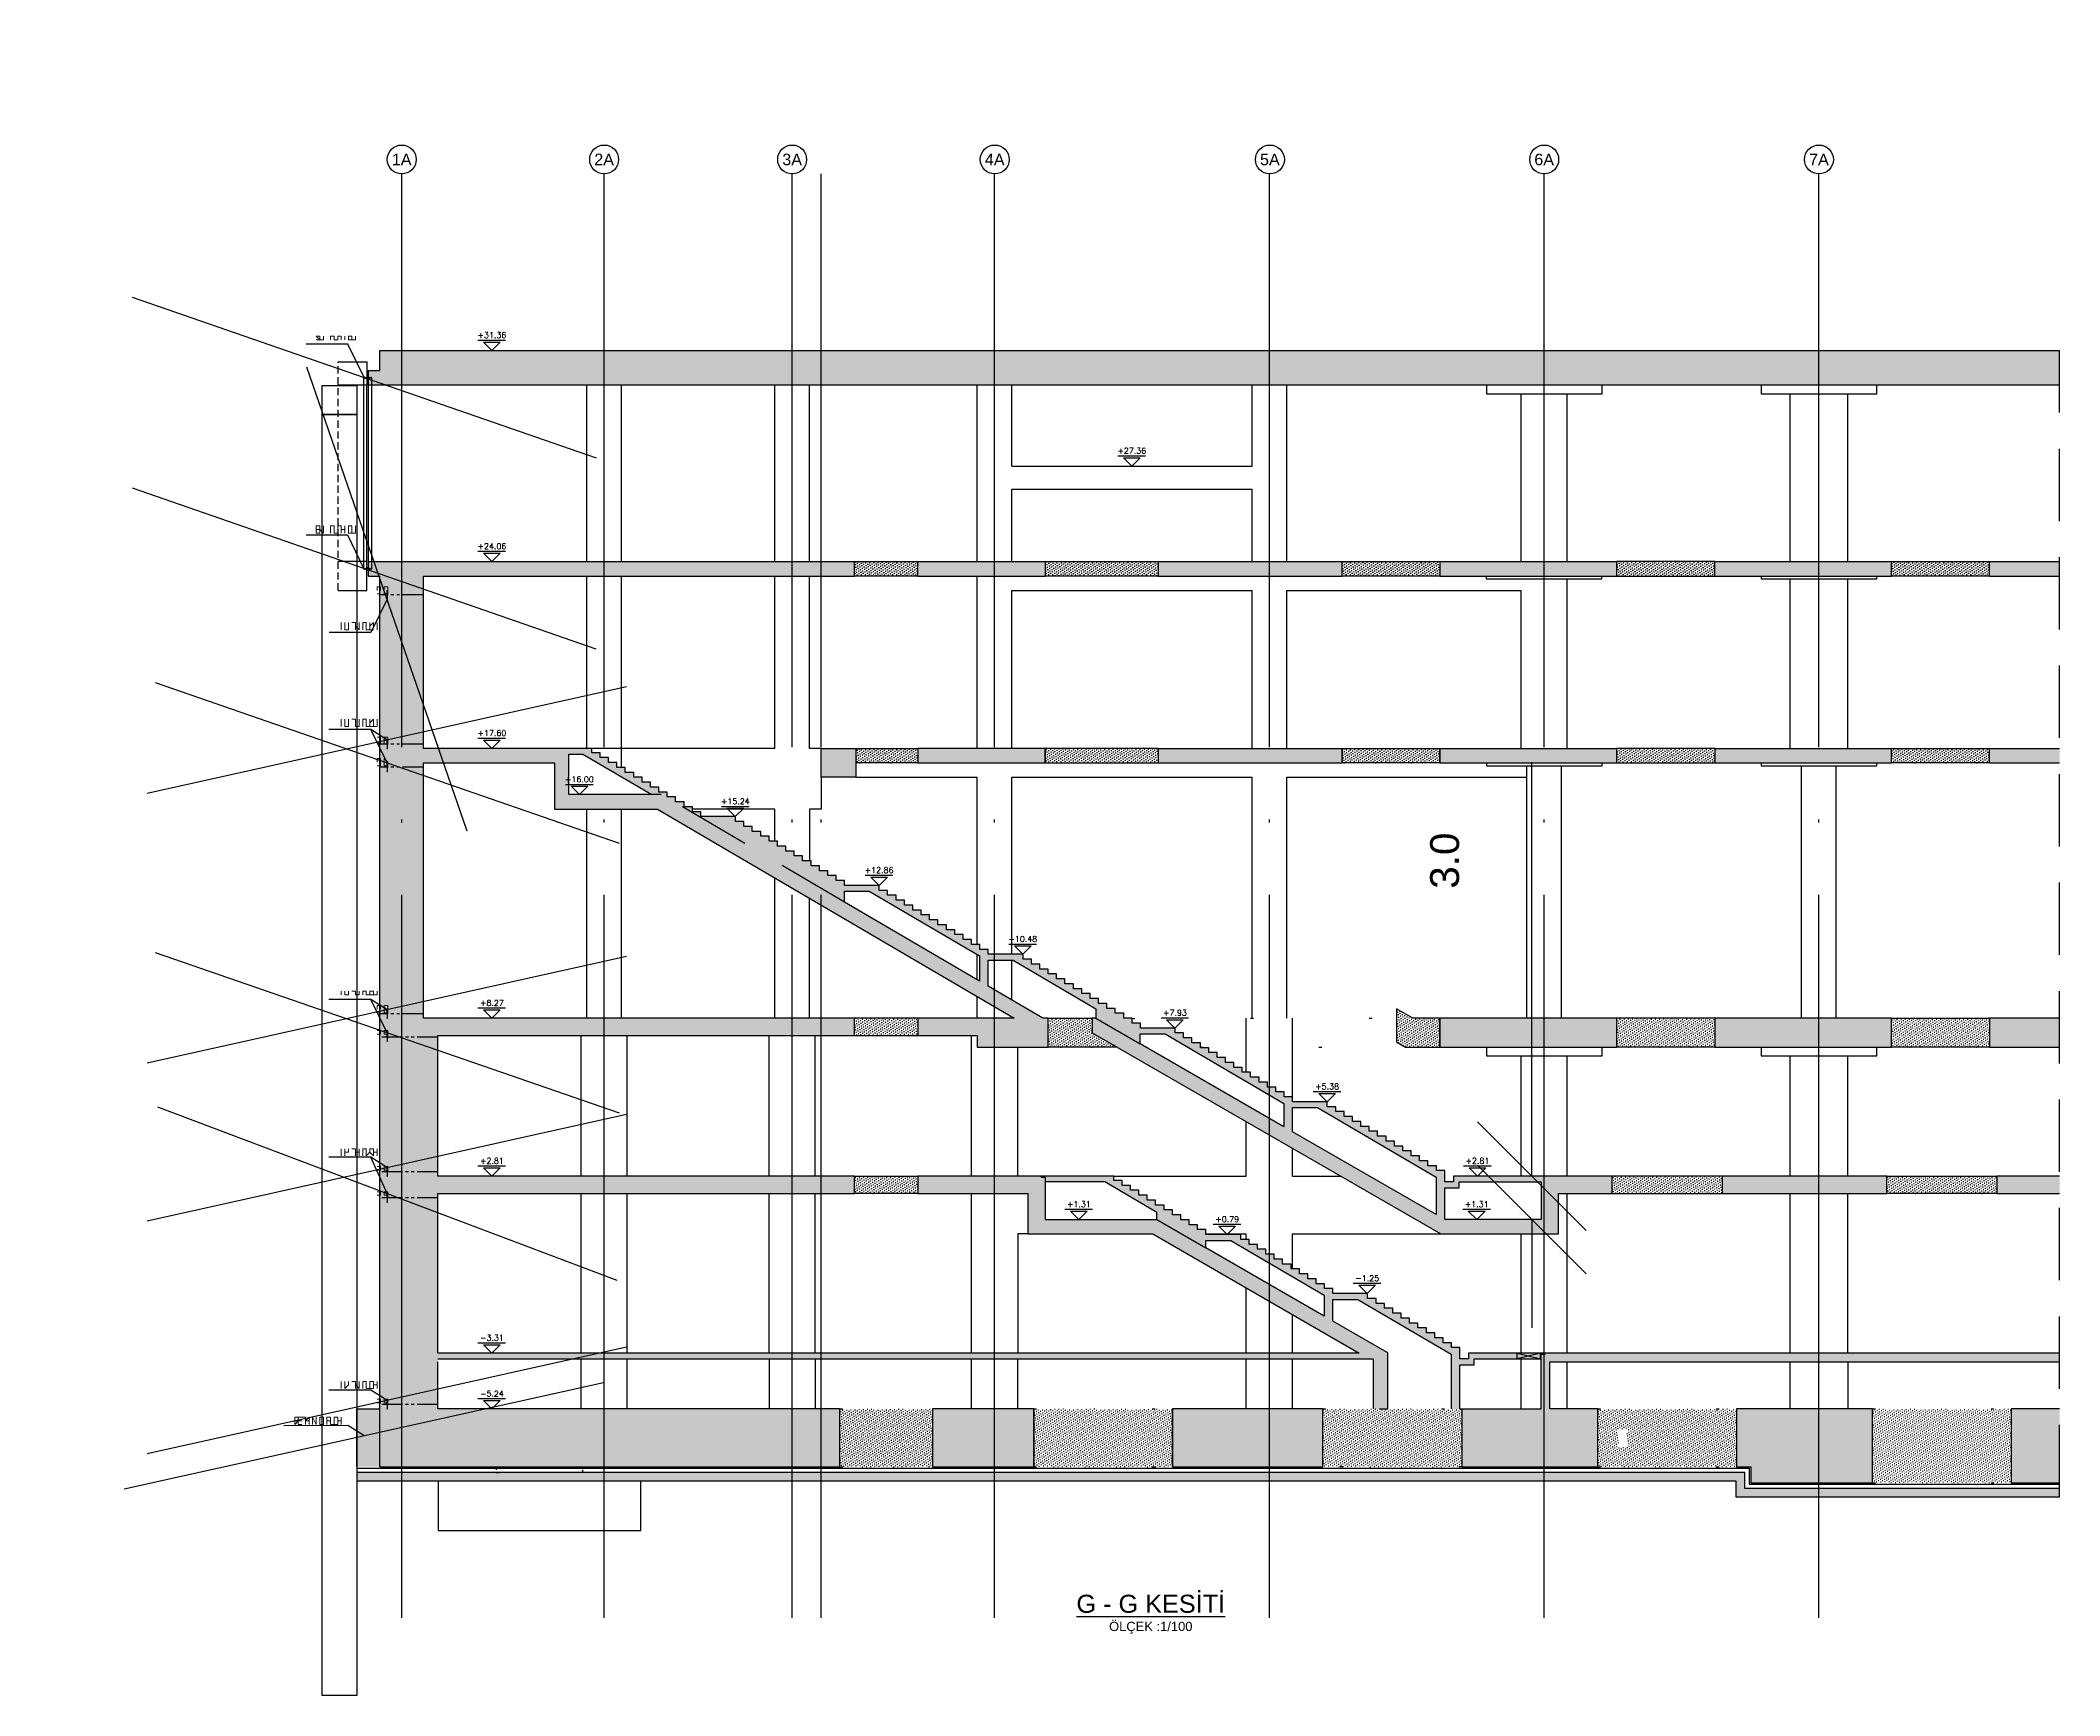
# Model space of a CAD drawing. Header units: millimetres. Extents: x 400382 to 401500, y 4543975 to 4544133.
# Drawn here: x 401208.7 to 401278.5, y 4544007.9 to 4544065.2 of the extents above; entities that cross this region are included whole.
import ezdxf
from ezdxf.enums import TextEntityAlignment as Align

# ---------------------------------------------------------------- set-up
doc = ezdxf.new("R2010")
doc.units = ezdxf.units.MM
for name, pattern in [('ACAD_ISO05W100', [33, 24, -3, 0, -3, 0, -3]), ('AKS', [3, 2.5, -0.25, 0, -0.25]), ('CIZGI', [0.4, 0.25, -0.15]), ('CONTINU', [0]), ('Dot', [4, 0, -4]), ('HIDDEN', [0.375, 0.25, -0.125]), ('UUC-ST-KAL-I05-101-U-000$0$ACAD_ISO05W100', [33, 24, -3, 0, -3, 0, -3])]:
    doc.linetypes.add(name, pattern=pattern)
for name, color, linetype in [('aks prota', 2, 'AKS'), ('caks prota', 4, 'Continuous'), ('görünüş prota', 4, 'Continuous'), ('inşaat derzi prota', 11, 'Continuous'), ('kesik prota', 2, 'CIZGI'), ('kesit prota', 1, 'Continuous'), ('kesit tarama prota', 252, 'Continuous'), ('kolon tarama prota', 252, 'Continuous'), ('kot prota', 4, 'Continuous'), ('merdiven prota', 2, 'Continuous'), ('not çizgisi prota', 4, 'Continuous'), ('PRT-CST-rc_level', 6, 'Continuous'), ('PRT-CST-rc_levermark', 4, 'Continuous'), ('st_s_su tutucu', 2, 'Continuous'), ('st_s_ölçü', 4, 'Continuous'), ('t35 prota', 3, 'Continuous'), ('taks prota', 7, 'Continuous'), ('TARAMA', 8, 'Continuous'), ('temel prota', 6, 'Continuous'), ('tplan prota', 7, 'Continuous'), ('UUC-ST-KAL-I05-101-U-000$0$st_s_su tutucu', 2, 'Continuous'), ('ölçü prota', 4, 'Continuous')]:
    doc.layers.add(name, color=color, linetype=linetype)
doc.layers.add('PRT-KD-kazik', color=172, linetype='Continuous', lineweight=25)
doc.styles.add('Arial', font='Arial.ttf')
doc.styles.add('OLCU', font='romanstw.shx')
doc.styles.get("Standard").update_dxf_attribs({"font": 'Arial.ttf'})
doc.styles.add('TAKS', font='Arial Unicode.ttf')
doc.dimstyles.new('1-100', dxfattribs={"dimscale": 0.5, "dimtxt": 2, "dimasz": 7.5, "dimexe": 3, "dimexo": 5, "dimgap": 5, "dimtad": 3, "dimdec": 1, "dimlfac": 2, "dimzin": 9, "dimdsep": 46, "dimtxsty": 'Standard', "dimblk": 'OBLIQUE', "dimcen": 0.09, "dimclrd": 3, "dimclre": 3, "dimclrt": 1, "dimadec": 3, "dimazin": 0, "dimtfac": 1, "dimtdec": 1, "dimtofl": 0, "dimtmove": 0, "dimatfit": 3, "dimfxl": 4, "dimtolj": 1, "dimtzin": 0, "dimarcsym": 0})
doc.dimstyles.new('1-50', dxfattribs={"dimtxt": 10, "dimasz": 4, "dimexe": 4, "dimexo": 8, "dimgap": 4, "dimtad": 1, "dimdec": 1, "dimrnd": 0.05, "dimzin": 9, "dimdsep": 46, "dimtxsty": 'OLCU', "dimblk1": 'OBLIQUE', "dimblk2": 'OBLIQUE', "dimsah": 1, "dimcen": 2, "dimdle": 4, "dimclrd": 4, "dimclre": 4, "dimclrt": 3, "dimadec": 1, "dimazin": 0, "dimtfac": 1, "dimtdec": 1, "dimtix": 1, "dimtmove": 2, "dimatfit": 3, "dimldrblk": 'OBLIQUE', "dimfxl": 1, "dimtvp": 1, "dimtolj": 1, "dimtzin": 1, "dimarcsym": 0})
pattern_1 = [(36, (401120.5221, 4543709.65936), (-0.014547592, 0.087543451), [0, -0.079375])]
pattern_2 = [(36, (401099.92423, 4544174.59177), (-0.014547592, 0.08754345), [0, -0.079375])]

# ---------------------------------------------------------------- blocks, each defined once
blk = doc.blocks.new('KOTK5')
at = {"layer": 'PRT-CST-rc_levermark'}
blk.add_line((217, 160), (-213, 160), dxfattribs=at)
blk.add_lwpolyline([(130, 130), (-130, 130), (0, 0)], close=True, dxfattribs=at)
at = {"layer": 'PRT-CST-rc_level', "style": 'OLCU'}
blk.add_attdef('000.00', text='', height=90, dxfattribs=at).set_placement((0, 193), align=Align.CENTER)
blk = doc.blocks.new('_Oblique')
at = {"layer": 'st_s_ölçü', "lineweight": -2}
blk.add_line((-0.5, -0.5), (0.5, 0.5), dxfattribs=at)
blk = doc.blocks.new('D')
at = {"layer": 'st_s_su tutucu', "linetype": 'CONTINU', "ltscale": 0.2}
for p, q in [((-39988, 52508), (-39993, 52508)), ((-39993, 52508), (-39993, 52507)), ((-39993, 52507), (-39991, 52506)), ((-39991, 52499), (-39992, 52499)), ((-39992, 52499), (-39992, 52498)), ((-39991, 52506), (-39991, 52499)), ((-39990, 52506), (-39988, 52507)), ((-39990, 52499), (-39990, 52506)), ((-39989, 52499), (-39990, 52499)), ((-39989, 52498), (-39989, 52499)), ((-39988, 52507), (-39988, 52508)), ((-39993, 52449), (-39991, 52450)), ((-39993, 52448), (-39993, 52449)), ((-39988, 52448), (-39993, 52448)), ((-39992, 52498), (-39991, 52498)), ((-39991, 52489), (-39992, 52489)), ((-39992, 52489), (-39992, 52488)), ((-39992, 52488), (-39991, 52488)), ((-39991, 52479), (-39992, 52479)), ((-39992, 52479), (-39992, 52478)), ((-39992, 52478), (-39991, 52478)), ((-39992, 52468), (-39992, 52469)), ((-39992, 52469), (-39991, 52469)), ((-39991, 52468), (-39992, 52468)), ((-39992, 52458), (-39992, 52459)), ((-39992, 52459), (-39991, 52459)), ((-39991, 52458), (-39992, 52458)), ((-39991, 52498), (-39991, 52489)), ((-39991, 52488), (-39991, 52479)), ((-39991, 52469), (-39991, 52478)), ((-39991, 52459), (-39991, 52468)), ((-39991, 52450), (-39991, 52458)), ((-39990, 52489), (-39990, 52498)), ((-39990, 52498), (-39989, 52498)), ((-39989, 52489), (-39990, 52489)), ((-39990, 52479), (-39990, 52488)), ((-39990, 52488), (-39989, 52488)), ((-39989, 52479), (-39990, 52479)), ((-39990, 52478), (-39989, 52478)), ((-39990, 52478), (-39990, 52469)), ((-39990, 52469), (-39989, 52469)), ((-39989, 52468), (-39990, 52468)), ((-39990, 52468), (-39990, 52459)), ((-39990, 52459), (-39989, 52459)), ((-39989, 52458), (-39990, 52458)), ((-39990, 52458), (-39990, 52450)), ((-39990, 52450), (-39988, 52449)), ((-39989, 52488), (-39989, 52489)), ((-39989, 52478), (-39989, 52479)), ((-39989, 52469), (-39989, 52468)), ((-39989, 52459), (-39989, 52458)), ((-39988, 52449), (-39988, 52448))]:
    blk.add_line(p, q, dxfattribs=at)
blk = doc.blocks.new('*D50')
at = {"layer": 'DEFPOINTS', "color": 0, "transparency": 16777216}
for p in [(401260.28, 4544025.901), (401260.601, 4544025.901), (401260.601, 4544024.401)]:
    blk.add_point(p, dxfattribs=at)
at = {"layer": 'temel prota', "color": 3, "lineweight": -2, "transparency": 16777216}
for p, q in [((401260.28, 4544025.901), (401260.28, 4544040.218)), ((401260.28, 4544025.901), (401258.78, 4544025.901)), ((401260.28, 4544024.401), (401258.78, 4544024.401)), ((401260.28, 4544024.401), (401260.28, 4544020.651))]:
    blk.add_line(p, q, dxfattribs=at)
at = {"layer": 'temel prota', "color": 3, "lineweight": -2, "transparency": 16777216, "xscale": 3.75, "yscale": 3.75, "zscale": 3.75}
for p, rotation in [((401260.28, 4544025.901), 270), ((401260.28, 4544024.401), 90)]:
    blk.add_blockref('_Oblique', p, dxfattribs=dict(at, rotation=rotation))
at = {"layer": 'temel prota', "color": 1, "transparency": 16777216, "insert": (401257.269, 4544036.809), "char_height": 1, "attachment_point": 5, "rotation": 90}
blk.add_mtext('\\A1;3.0', dxfattribs=at)

msp = doc.modelspace()

# ---------------------------------------------------------------- hatches: boundary and pattern name
at = {"layer": 'kesit tarama prota'}
h = msp.add_hatch(color=256, dxfattribs=at)
h.dxf.hatch_style = 1
h.paths.add_polyline_path([(401220.455, 4544054.451), (401220.455, 4544053.751), (401220.055, 4544053.751), (401220.055, 4544053.251), (401278.525, 4544053.251), (401278.525, 4544054.451)])
h = msp.add_hatch(color=256, dxfattribs=at)
h.dxf.hatch_style = 1
h.paths.add_polyline_path([(401222.455, 4544030.761), (401236.855, 4544030.761), (401236.855, 4544031.361), (401221.955, 4544031.361), (401221.955, 4544040.191), (401226.488, 4544040.191), (401226.488, 4544038.591), (401230.045, 4544038.591), (401242.379, 4544031.361), (401239.055, 4544031.361), (401239.055, 4544030.761), (401241.105, 4544030.761), (401241.105, 4544030.359), (401243.553, 4544030.36), (401243.553, 4544031.361), (401243.367, 4544031.361), (401241.487, 4544032.464), (401241.487, 4544033.371), (401242.342, 4544033.371), (401245.209, 4544031.69), (401245.209, 4544031.36), (401245.074, 4544031.36), (401245.074, 4544030.861), (401257.129, 4544023.901), (401261.201, 4544023.901), (401261.201, 4544025.301), (401263.055, 4544025.301), (401263.055, 4544025.901), (401257.567, 4544025.901), (401257.567, 4544025.701), (401257.267, 4544025.701), (401257.267, 4544026.091), (401256.977, 4544026.091), (401256.977, 4544026.261), (401256.687, 4544026.261), (401256.687, 4544026.431), (401256.397, 4544026.431), (401256.397, 4544026.601), (401256.107, 4544026.601), (401256.107, 4544026.771), (401255.817, 4544026.771), (401255.817, 4544026.941), (401255.527, 4544026.941), (401255.527, 4544027.111), (401255.237, 4544027.111), (401255.237, 4544027.281), (401254.947, 4544027.281), (401254.947, 4544027.451), (401254.657, 4544027.451), (401254.657, 4544027.621), (401254.367, 4544027.621), (401254.367, 4544027.791), (401254.077, 4544027.791), (401254.077, 4544027.961), (401253.787, 4544027.961), (401253.787, 4544028.131), (401253.497, 4544028.131), (401253.497, 4544028.301), (401253.207, 4544028.301), (401253.207, 4544028.471), (401252.007, 4544028.471), (401252.007, 4544028.641), (401251.717, 4544028.641), (401251.717, 4544028.811), (401251.427, 4544028.811), (401251.427, 4544028.981), (401251.137, 4544028.981), (401251.137, 4544029.151), (401250.847, 4544029.151), (401250.847, 4544029.321), (401250.557, 4544029.321), (401250.557, 4544029.491), (401250.267, 4544029.491), (401250.267, 4544029.661), (401249.977, 4544029.661), (401249.977, 4544029.831), (401249.687, 4544029.831), (401249.687, 4544030.001), (401249.397, 4544030.001), (401249.397, 4544030.171), (401249.107, 4544030.171), (401249.107, 4544030.341), (401248.817, 4544030.341), (401248.817, 4544030.511), (401248.527, 4544030.511), (401248.527, 4544030.681), (401248.237, 4544030.681), (401248.237, 4544030.851), (401247.947, 4544030.851), (401247.947, 4544031.021), (401246.747, 4544031.021), (401246.747, 4544031.191), (401246.457, 4544031.191), (401246.457, 4544031.361), (401246.167, 4544031.361), (401246.167, 4544031.531), (401245.877, 4544031.531), (401245.877, 4544031.701), (401245.587, 4544031.701), (401245.587, 4544031.871), (401245.297, 4544031.871), (401245.297, 4544032.041), (401245.007, 4544032.041), (401245.007, 4544032.211), (401244.717, 4544032.211), (401244.717, 4544032.381), (401244.427, 4544032.381), (401244.427, 4544032.551), (401244.137, 4544032.551), (401244.137, 4544032.721), (401243.847, 4544032.721), (401243.847, 4544032.891), (401243.557, 4544032.891), (401243.557, 4544033.061), (401243.267, 4544033.061), (401243.267, 4544033.231), (401242.977, 4544033.231), (401242.977, 4544033.401), (401242.687, 4544033.401), (401242.687, 4544033.571), (401241.487, 4544033.571), (401241.487, 4544033.741), (401241.197, 4544033.741), (401241.197, 4544033.911), (401240.907, 4544033.911), (401240.907, 4544034.081), (401240.617, 4544034.081), (401240.617, 4544034.251), (401240.327, 4544034.251), (401240.327, 4544034.421), (401240.037, 4544034.421), (401240.037, 4544034.591), (401239.747, 4544034.591), (401239.747, 4544034.761), (401239.457, 4544034.761), (401239.457, 4544034.931), (401239.167, 4544034.931), (401239.167, 4544035.101), (401238.877, 4544035.101), (401238.877, 4544035.271), (401238.587, 4544035.271), (401238.587, 4544035.441), (401238.297, 4544035.441), (401238.297, 4544035.611), (401238.007, 4544035.611), (401238.007, 4544035.781), (401237.717, 4544035.781), (401237.717, 4544035.951), (401236.517, 4544035.951), (401236.517, 4544036.121), (401236.227, 4544036.121), (401236.227, 4544036.291), (401235.937, 4544036.291), (401235.937, 4544036.461), (401235.647, 4544036.461), (401235.647, 4544036.631), (401235.357, 4544036.631), (401235.357, 4544036.801), (401235.067, 4544036.801), (401235.067, 4544036.971), (401234.777, 4544036.971), (401234.777, 4544037.141), (401234.487, 4544037.141), (401234.487, 4544037.311), (401234.197, 4544037.311), (401234.197, 4544037.481), (401233.907, 4544037.481), (401233.907, 4544037.651), (401233.617, 4544037.651), (401233.617, 4544037.821), (401233.327, 4544037.821), (401233.327, 4544037.991), (401233.037, 4544037.991), (401233.037, 4544038.161), (401232.747, 4544038.161), (401232.747, 4544038.331), (401231.547, 4544038.331), (401231.547, 4544038.501), (401231.257, 4544038.501), (401231.257, 4544038.671), (401230.967, 4544038.671), (401230.967, 4544038.841), (401230.677, 4544038.841), (401230.677, 4544039.011), (401230.387, 4544039.011), (401230.387, 4544039.181), (401230.097, 4544039.181), (401230.097, 4544039.351), (401229.807, 4544039.351), (401229.807, 4544039.521), (401229.517, 4544039.521), (401229.517, 4544039.691), (401229.227, 4544039.691), (401229.227, 4544039.861), (401228.937, 4544039.861), (401228.937, 4544040.031), (401228.647, 4544040.031), (401228.647, 4544040.201), (401228.357, 4544040.201), (401228.357, 4544040.371), (401228.067, 4544040.371), (401228.067, 4544040.541), (401227.777, 4544040.541), (401227.777, 4544040.691), (401221.955, 4544040.691), (401221.955, 4544046.651), (401236.855, 4544046.651), (401236.855, 4544047.151), (401220.055, 4544047.151), (401220.055, 4544046.651), (401220.455, 4544046.651), (401220.455, 4544015.851), (401236.355, 4544015.851), (401236.355, 4544017.851), (401222.455, 4544017.851), (401222.455, 4544019.581), (401254.798, 4544019.581), (401254.798, 4544017.851), (401255.298, 4544017.851), (401255.298, 4544019.789), (401253.402, 4544020.884), (401253.402, 4544021.641), (401254.257, 4544021.641), (401257.492, 4544019.745), (401257.492, 4544017.851), (401257.792, 4544017.851), (401257.792, 4544019.381), (401258.287, 4544019.381), (401258.287, 4544019.581), (401260.598, 4544019.581), (401260.598, 4544017.851), (401257.855, 4544017.851), (401257.855, 4544015.851), (401262.555, 4544015.851), (401262.555, 4544017.851), (401260.898, 4544017.851), (401260.898, 4544019.481), (401278.525, 4544019.481), (401278.525, 4544019.781), (401258.087, 4544019.781), (401258.087, 4544019.581), (401257.792, 4544019.581), (401257.792, 4544019.971), (401257.502, 4544019.971), (401257.502, 4544020.141), (401257.212, 4544020.141), (401257.212, 4544020.311), (401256.922, 4544020.311), (401256.922, 4544020.481), (401256.632, 4544020.481), (401256.632, 4544020.651), (401256.342, 4544020.651), (401256.342, 4544020.821), (401256.052, 4544020.821), (401256.052, 4544020.991), (401255.762, 4544020.991), (401255.762, 4544021.161), (401255.472, 4544021.161), (401255.472, 4544021.331), (401255.182, 4544021.331), (401255.182, 4544021.501), (401254.892, 4544021.501), (401254.892, 4544021.671), (401254.602, 4544021.671), (401254.602, 4544021.841), (401253.402, 4544021.841), (401253.402, 4544022.011), (401253.112, 4544022.011), (401253.112, 4544022.181), (401252.822, 4544022.181), (401252.822, 4544022.351), (401252.532, 4544022.351), (401252.532, 4544022.521), (401252.242, 4544022.521), (401252.242, 4544022.691), (401251.952, 4544022.691), (401251.952, 4544022.861), (401251.662, 4544022.861), (401251.662, 4544023.031), (401251.372, 4544023.031), (401251.372, 4544023.201), (401251.082, 4544023.201), (401251.082, 4544023.371), (401250.792, 4544023.371), (401250.792, 4544023.541), (401250.502, 4544023.541), (401250.502, 4544023.711), (401250.212, 4544023.711), (401250.212, 4544023.881), (401249.012, 4544023.881), (401249.012, 4544024.051), (401248.722, 4544024.051), (401248.722, 4544024.221), (401248.432, 4544024.221), (401248.432, 4544024.391), (401248.142, 4544024.391), (401248.142, 4544024.561), (401247.852, 4544024.561), (401247.852, 4544024.731), (401247.562, 4544024.731), (401247.562, 4544024.901), (401247.272, 4544024.901), (401247.272, 4544025.071), (401246.982, 4544025.071), (401246.982, 4544025.241), (401246.692, 4544025.241), (401246.692, 4544025.411), (401246.402, 4544025.411), (401246.402, 4544025.581), (401246.112, 4544025.581), (401246.112, 4544025.751), (401245.822, 4544025.751), (401245.822, 4544025.901), (401239.055, 4544025.901), (401239.055, 4544025.301), (401242.855, 4544025.301), (401242.855, 4544023.901), (401247.175, 4544023.901), (401254.311, 4544019.781), (401222.455, 4544019.781), (401222.455, 4544025.301), (401236.855, 4544025.301), (401236.855, 4544025.901), (401222.455, 4544025.901)])
h.paths.add_polyline_path([(401226.988, 4544039.091), (401226.988, 4544040.491), (401227.466, 4544040.491), (401229.855, 4544039.091)], flags=16)
h.paths.add_polyline_path([(401236.517, 4544035.377), (401236.517, 4544035.751), (401237.372, 4544035.751), (401241.187, 4544033.515), (401241.187, 4544032.64)], flags=16)
h.paths.add_polyline_path([(401243.455, 4544025.701), (401245.511, 4544025.701), (401247.309, 4544024.647), (401247.309, 4544024.401), (401243.455, 4544024.401)], flags=16)
h.paths.add_polyline_path([(401246.737, 4544030.479), (401246.737, 4544030.821), (401247.602, 4544030.821), (401251.707, 4544028.415), (401251.707, 4544027.609)], flags=16)
h.paths.add_polyline_path([(401249.012, 4544023.681), (401249.867, 4544023.681), (401253.102, 4544021.785), (401253.102, 4544021.057), (401249.012, 4544023.418)], flags=16)
h.paths.add_polyline_path([(401252.007, 4544028.271), (401252.862, 4544028.271), (401256.967, 4544025.865), (401256.967, 4544024.572), (401252.007, 4544027.436)], flags=16)
h.paths.add_polyline_path([(401257.267, 4544025.501), (401257.767, 4544025.501), (401257.767, 4544025.701), (401260.601, 4544025.701), (401260.601, 4544024.401), (401257.267, 4544024.401)], flags=16)
h = msp.add_hatch(dxfattribs=at)
h.set_pattern_fill('DOTS', color=2, scale=0.05, angle=36)
h.set_pattern_definition(pattern_1)
h.paths.add_polyline_path([(401239.055, 4544047.151), (401236.855, 4544047.151), (401236.855, 4544046.651), (401239.055, 4544046.651)])
h = msp.add_hatch(color=256, dxfattribs=at)
h.dxf.hatch_style = 1
h.paths.add_polyline_path([(401243.455, 4544047.151), (401239.055, 4544047.151), (401239.055, 4544046.651), (401243.455, 4544046.651)])
h = msp.add_hatch(dxfattribs=at)
h.set_pattern_fill('DOTS', color=2, scale=0.05, angle=36)
h.set_pattern_definition(pattern_1)
h.paths.add_polyline_path([(401247.355, 4544047.151), (401243.455, 4544047.151), (401243.455, 4544046.651), (401247.355, 4544046.651)])
h = msp.add_hatch(color=256, dxfattribs=at)
h.dxf.hatch_style = 1
h.paths.add_polyline_path([(401253.718, 4544047.151), (401247.355, 4544047.151), (401247.355, 4544046.651), (401253.718, 4544046.651)])
h = msp.add_hatch(dxfattribs=at)
h.set_pattern_fill('DOTS', color=2, scale=0.05, angle=36)
h.set_pattern_definition([(36, (401120.5221, 4543716.11936), (-0.014547592, 0.087543451), [0, -0.079375])])
h.paths.add_polyline_path([(401257.101, 4544047.151), (401253.718, 4544047.151), (401253.718, 4544046.651), (401257.101, 4544046.651)])
h = msp.add_hatch(color=256, dxfattribs=at)
h.dxf.hatch_style = 1
h.paths.add_polyline_path([(401263.218, 4544047.151), (401257.101, 4544047.151), (401257.101, 4544046.651), (401263.218, 4544046.651)])
h = msp.add_hatch(dxfattribs=at)
h.set_pattern_fill('DOTS', color=2, scale=0.05, angle=36)
h.set_pattern_definition(pattern_1)
h.paths.add_polyline_path([(401266.601, 4544047.151), (401263.218, 4544047.151), (401263.218, 4544046.651), (401266.601, 4544046.651)])
h = msp.add_hatch(color=256, dxfattribs=at)
h.dxf.hatch_style = 1
h.paths.add_polyline_path([(401272.718, 4544047.151), (401266.601, 4544047.151), (401266.601, 4544046.651), (401272.718, 4544046.651)])
h = msp.add_hatch(dxfattribs=at)
h.set_pattern_fill('DOTS', color=2, scale=0.05, angle=36)
h.set_pattern_definition(pattern_1)
h.paths.add_polyline_path([(401276.101, 4544047.151), (401272.718, 4544047.151), (401272.718, 4544046.651), (401276.101, 4544046.651)])
h = msp.add_hatch(color=256, dxfattribs=at)
h.dxf.hatch_style = 1
h.paths.add_polyline_path([(401278.525, 4544047.151), (401276.101, 4544047.151), (401276.101, 4544046.651), (401278.525, 4544046.651)])
h = msp.add_hatch(color=256, dxfattribs=at)
h.dxf.hatch_style = 1
h.paths.add_polyline_path([(401235.705, 4544040.691), (401236.905, 4544040.691), (401236.905, 4544039.691), (401235.705, 4544039.691)])
h.paths.add_polyline_path([(401243.455, 4544040.691), (401239.055, 4544040.691), (401239.055, 4544040.191), (401243.455, 4544040.191)])
h = msp.add_hatch(dxfattribs=at)
h.set_pattern_fill('DOTS', color=2, scale=0.05, angle=36)
h.set_pattern_definition([(36, (401120.5221, 4543703.19936), (-0.014547592, 0.087543451), [0, -0.079375])])
h.paths.add_polyline_path([(401239.055, 4544040.691), (401236.905, 4544040.691), (401236.905, 4544040.191), (401239.055, 4544040.191)])
h = msp.add_hatch(dxfattribs=at)
h.set_pattern_fill('DOTS', color=2, scale=0.05, angle=36)
h.set_pattern_definition(pattern_1)
h.paths.add_polyline_path([(401247.355, 4544040.691), (401243.455, 4544040.691), (401243.455, 4544040.191), (401247.355, 4544040.191)])
h = msp.add_hatch(color=256, dxfattribs=at)
h.dxf.hatch_style = 1
h.paths.add_polyline_path([(401253.718, 4544040.691), (401247.355, 4544040.691), (401247.355, 4544040.191), (401253.718, 4544040.191)])
h = msp.add_hatch(dxfattribs=at)
h.set_pattern_fill('DOTS', color=2, scale=0.05, angle=36)
h.set_pattern_definition(pattern_1)
h.paths.add_polyline_path([(401257.101, 4544040.691), (401253.718, 4544040.691), (401253.718, 4544040.191), (401257.101, 4544040.191)])
h = msp.add_hatch(color=256, dxfattribs=at)
h.dxf.hatch_style = 1
h.paths.add_polyline_path([(401263.218, 4544040.691), (401257.101, 4544040.691), (401257.101, 4544040.191), (401263.218, 4544040.191)])
h = msp.add_hatch(dxfattribs=at)
h.set_pattern_fill('DOTS', color=2, scale=0.05, angle=36)
h.set_pattern_definition(pattern_1)
h.paths.add_polyline_path([(401266.601, 4544040.691), (401263.218, 4544040.691), (401263.218, 4544040.191), (401266.601, 4544040.191)])
h = msp.add_hatch(color=256, dxfattribs=at)
h.dxf.hatch_style = 1
h.paths.add_polyline_path([(401272.718, 4544040.691), (401266.601, 4544040.691), (401266.601, 4544040.191), (401272.718, 4544040.191)])
h = msp.add_hatch(dxfattribs=at)
h.set_pattern_fill('DOTS', color=2, scale=0.05, angle=36)
h.set_pattern_definition(pattern_1)
h.paths.add_polyline_path([(401276.101, 4544040.691), (401272.718, 4544040.691), (401272.718, 4544040.191), (401276.101, 4544040.191)])
h = msp.add_hatch(color=256, dxfattribs=at)
h.dxf.hatch_style = 1
h.paths.add_polyline_path([(401278.525, 4544040.691), (401276.101, 4544040.691), (401276.101, 4544040.191), (401278.525, 4544040.191)])
h = msp.add_hatch(dxfattribs=at)
h.set_pattern_fill('DOTS', color=2, scale=0.05, angle=36)
h.set_pattern_definition(pattern_1)
h.paths.add_polyline_path([(401239.055, 4544031.361), (401236.855, 4544031.361), (401236.855, 4544030.761), (401239.055, 4544030.761)])
h = msp.add_hatch(dxfattribs=at)
h.set_pattern_fill('DOTS', color=2, scale=0.05, angle=36)
h.set_pattern_definition([(36, (401127.21995, 4543709.65936), (-0.014547592, 0.087543451), [0, -0.079375])])
h.paths.add_polyline_path([(401245.074, 4544030.861), (401245.074, 4544031.359), (401243.553, 4544031.361), (401243.553, 4544030.36), (401245.943, 4544030.36)])
h = msp.add_hatch(dxfattribs=at)
h.set_pattern_fill('DOTS', color=2, scale=0.05, angle=36)
h.set_pattern_definition([(36, (401111.008596, 4543709.65936), (-0.014547592, 0.087543451), [0, -0.079375])])
h.paths.add_polyline_path([(401257.101, 4544031.361), (401256.166, 4544031.361), (401255.598, 4544031.689), (401255.598, 4544031.361), (401255.598, 4544030.534), (401255.898, 4544030.361), (401257.101, 4544030.361)])
h = msp.add_hatch(color=256, dxfattribs=at)
h.dxf.hatch_style = 1
h.paths.add_polyline_path([(401263.218, 4544031.361), (401257.101, 4544031.361), (401257.101, 4544030.361), (401263.218, 4544030.361)])
h = msp.add_hatch(dxfattribs=at)
h.set_pattern_fill('DOTS', color=2, scale=0.05, angle=36)
h.set_pattern_definition(pattern_1)
h.paths.add_polyline_path([(401266.601, 4544031.361), (401263.218, 4544031.361), (401263.218, 4544030.361), (401266.601, 4544030.361)])
h = msp.add_hatch(color=256, dxfattribs=at)
h.dxf.hatch_style = 1
h.paths.add_polyline_path([(401272.718, 4544031.361), (401266.601, 4544031.361), (401266.601, 4544030.361), (401272.718, 4544030.361)])
h = msp.add_hatch(dxfattribs=at)
h.set_pattern_fill('DOTS', color=2, scale=0.05, angle=36)
h.set_pattern_definition(pattern_1)
h.paths.add_polyline_path([(401276.101, 4544031.361), (401272.718, 4544031.361), (401272.718, 4544030.361), (401276.101, 4544030.361)])
h = msp.add_hatch(color=256, dxfattribs=at)
h.dxf.hatch_style = 1
h.paths.add_polyline_path([(401278.525, 4544031.361), (401276.101, 4544031.361), (401276.101, 4544030.361), (401278.525, 4544030.361)])
h = msp.add_hatch(dxfattribs=at)
h.set_pattern_fill('DOTS', color=2, scale=0.05, angle=36)
h.set_pattern_definition(pattern_1)
h.paths.add_polyline_path([(401239.055, 4544025.901), (401236.855, 4544025.901), (401236.855, 4544025.301), (401239.055, 4544025.301)])
h = msp.add_hatch(dxfattribs=at)
h.set_pattern_fill('DOTS', color=2, scale=0.05, angle=36)
h.set_pattern_definition(pattern_1)
h.paths.add_polyline_path([(401266.855, 4544025.901), (401263.055, 4544025.901), (401263.055, 4544025.301), (401266.855, 4544025.301)])
h = msp.add_hatch(color=256, dxfattribs=at)
h.dxf.hatch_style = 1
h.paths.add_polyline_path([(401272.555, 4544025.901), (401266.855, 4544025.901), (401266.855, 4544025.301), (401272.555, 4544025.301)])
h = msp.add_hatch(dxfattribs=at)
h.set_pattern_fill('DOTS', color=2, scale=0.05, angle=36)
h.set_pattern_definition(pattern_1)
h.paths.add_polyline_path([(401276.355, 4544025.901), (401272.555, 4544025.901), (401272.555, 4544025.301), (401276.355, 4544025.301)])
h = msp.add_hatch(color=256, dxfattribs=at)
h.dxf.hatch_style = 1
h.paths.add_polyline_path([(401278.525, 4544025.901), (401276.355, 4544025.901), (401276.355, 4544025.301), (401278.525, 4544025.301)])
h = msp.add_hatch(color=256, dxfattribs=at)
h.dxf.hatch_style = 1
h.paths.add_polyline_path([(401220.455, 4544017.851), (401219.655, 4544017.851), (401219.655, 4544015.851), (401220.455, 4544015.851)])
h = msp.add_hatch(dxfattribs=at)
h.set_pattern_fill('DOTS', color=2, scale=0.05, angle=36)
h.set_pattern_definition(pattern_2)
h.paths.add_polyline_path([(401239.555, 4544017.851), (401236.355, 4544017.851), (401236.355, 4544015.851), (401239.555, 4544015.851)])
h = msp.add_hatch(color=256, dxfattribs=at)
h.dxf.hatch_style = 1
h.paths.add_polyline_path([(401243.055, 4544017.851), (401239.555, 4544017.851), (401239.555, 4544015.851), (401243.055, 4544015.851)], flags=17)
h = msp.add_hatch(dxfattribs=at)
h.set_pattern_fill('DOTS', color=2, scale=0.05, angle=36)
h.set_pattern_definition(pattern_2)
h.paths.add_polyline_path([(401247.855, 4544017.851), (401243.055, 4544017.851), (401243.055, 4544015.851), (401247.855, 4544015.851)])
h = msp.add_hatch(color=256, dxfattribs=at)
h.dxf.hatch_style = 1
h.paths.add_polyline_path([(401253.055, 4544017.851), (401247.855, 4544017.851), (401247.855, 4544015.851), (401253.055, 4544015.851)])
h = msp.add_hatch(dxfattribs=at)
h.set_pattern_fill('DOTS', color=2, scale=0.05, angle=36)
h.set_pattern_definition(pattern_2)
h.paths.add_polyline_path([(401257.855, 4544017.851), (401253.055, 4544017.851), (401253.055, 4544015.851), (401257.855, 4544015.851)])
h = msp.add_hatch(dxfattribs=at)
h.set_pattern_fill('DOTS', color=2, scale=0.05, angle=36)
h.set_pattern_definition(pattern_2)
h.paths.add_polyline_path([(401267.355, 4544017.851), (401262.555, 4544017.851), (401262.555, 4544015.851), (401267.355, 4544015.851)])
h.paths.add_polyline_path([(401263.567, 4544016.544), (401263.567, 4544017.158), (401263.267, 4544017.158), (401263.267, 4544016.544)], flags=16)
h = msp.add_hatch(color=256, dxfattribs=at)
h.dxf.hatch_style = 1
h.paths.add_polyline_path([(401272.055, 4544017.851), (401267.355, 4544017.851), (401267.355, 4544015.851), (401267.847, 4544015.851), (401267.847, 4544015.301), (401272.055, 4544015.301)])
h = msp.add_hatch(dxfattribs=at)
h.set_pattern_fill('DOTS', color=2, scale=0.05, angle=36)
h.set_pattern_definition(pattern_2)
h.paths.add_polyline_path([(401276.855, 4544017.851), (401272.055, 4544017.851), (401272.055, 4544015.301), (401276.855, 4544015.301)])
h = msp.add_hatch(color=256, dxfattribs=at)
h.dxf.hatch_style = 1
h.paths.add_polyline_path([(401278.525, 4544017.851), (401276.855, 4544017.851), (401276.855, 4544015.301), (401278.525, 4544015.301)])
h = msp.add_hatch(dxfattribs=at)
h.set_pattern_fill('AR-CONC', color=253, scale=0.001)
h.set_pattern_definition([(50, (401099.92423, 4544174.59177), (0.18218467, -0.01593909), [0.01905, -0.20955]), (355, (401099.92423, 4544174.59177), (-0.03524342, 0.19105685), [0.01524, -0.16764058]), (100.451445, (401099.93941, 4544174.59044), (0.14694125, 0.17511775), [0.01619001, -0.17809024]), (46.1842, (401099.92423, 4544174.64257), (0.27107904, -0.04204233), [0.028575, -0.314325]), (96.63556, (401099.94682, 4544174.63906), (0.23740413, 0.24742612), [0.02428502, -0.2671356]), (351.18415, (401099.92423, 4544174.64257), (0.23740413, 0.24742612), [0.02285997, -0.25145973]), (21, (401099.94963, 4544174.62987), (0.15161439, -0.1022652), [0.01905, -0.20955]), (326, (401099.94963, 4544174.62987), (0.06180203, 0.18418797), [0.01524, -0.16764]), (71.451445, (401099.96226, 4544174.62134), (0.21341642, 0.08192277), [0.01619001, -0.17808994]), (37.5, (401099.92423, 4544174.591766), (0.003088603, 0.084555039), [0, -0.165608, 0, -0.17018, 0, -0.168275]), (7.5, (401099.92423, 4544174.59177), (0.066819663, 0.100180575), [0, -0.097028, 0, -0.161798, 0, -0.064135]), (327.5, (401099.867586, 4544174.591766), (0.135590595, -0.005728744), [0, -0.0635, 0, -0.19812, 0, -0.26289]), (317.5, (401099.84219, 4544174.59177), (0.14812918, 0.02542649), [0, -0.08255, 0, -0.131572, 0, -0.18669])])
h.paths.add_polyline_path([(401267.647, 4544015.651), (401219.655, 4544015.651), (401219.655, 4544015.351), (401267.347, 4544015.351), (401267.347, 4544014.801), (401278.525, 4544014.801), (401278.525, 4544015.101), (401267.647, 4544015.101)])

# ---------------------------------------------------------------- linework, layer by layer
at = {"layer": 'aks prota', "ltscale": 10}
for p, q in [((401221.205, 4544010.629), (401221.205, 4544060.552)), ((401228.205, 4544010.629), (401228.205, 4544060.552)), ((401234.705, 4544010.629), (401234.705, 4544060.552)), ((401235.705, 4544010.629), (401235.705, 4544060.552)), ((401241.705, 4544010.629), (401241.705, 4544060.552)), ((401251.205, 4544010.629), (401251.205, 4544060.552)), ((401260.705, 4544010.629), (401260.705, 4544060.552)), ((401270.205, 4544010.629), (401270.205, 4544060.552))]:
    msp.add_line(p, q, dxfattribs=at)
at = {"layer": 'caks prota', "ltscale": 0.05}
for centre in [(401221.205, 4544061.052), (401228.205, 4544061.052), (401234.705, 4544061.052), (401241.709, 4544061.052), (401251.222, 4544061.052), (401260.705, 4544061.052), (401270.205, 4544061.052)]:
    msp.add_circle(centre, 0.5, dxfattribs=at)
at = {"layer": 'görünüş prota'}
for p, q in [((401227.605, 4544047.151), (401227.605, 4544053.251)), ((401228.805, 4544047.151), (401228.805, 4544053.251)), ((401234.105, 4544047.151), (401234.105, 4544053.251)), ((401235.305, 4544047.151), (401235.305, 4544053.251)), ((401241.105, 4544047.151), (401241.105, 4544053.251)), ((401242.305, 4544050.452), (401242.305, 4544053.251)), ((401250.605, 4544050.452), (401250.605, 4544053.251)), ((401251.805, 4544047.151), (401251.805, 4544053.251)), ((401259.905, 4544047.151), (401259.905, 4544052.951)), ((401261.505, 4544047.151), (401261.505, 4544052.951)), ((401269.205, 4544047.151), (401269.205, 4544052.951)), ((401271.205, 4544047.151), (401271.205, 4544052.951)), ((401242.305, 4544047.151), (401242.305, 4544049.652)), ((401250.605, 4544047.151), (401250.605, 4544049.652)), ((401227.605, 4544040.691), (401227.605, 4544046.651)), ((401228.805, 4544040.031), (401228.805, 4544046.651)), ((401234.105, 4544040.691), (401234.105, 4544046.651)), ((401235.305, 4544040.691), (401235.305, 4544046.651)), ((401241.105, 4544040.691), (401241.105, 4544046.651)), ((401250.605, 4544040.691), (401250.605, 4544046.151)), ((401251.805, 4544040.691), (401251.805, 4544046.151)), ((401259.905, 4544040.691), (401259.905, 4544046.151)), ((401261.505, 4544040.691), (401261.505, 4544046.551)), ((401269.205, 4544040.691), (401269.205, 4544046.551)), ((401271.205, 4544040.691), (401271.205, 4544046.551)), ((401241.105, 4544033.911), (401241.105, 4544039.691)), ((401242.305, 4544033.571), (401242.305, 4544039.691)), ((401250.605, 4544031.36), (401250.605, 4544039.691)), ((401251.805, 4544031.36), (401251.805, 4544039.691)), ((401260.105, 4544031.361), (401260.105, 4544040.091)), ((401261.305, 4544031.361), (401261.305, 4544040.091)), ((401269.605, 4544031.361), (401269.605, 4544040.091)), ((401270.805, 4544031.361), (401270.805, 4544040.091)), ((401227.605, 4544031.361), (401227.605, 4544038.591)), ((401228.805, 4544031.361), (401228.805, 4544038.591)), ((401234.105, 4544031.361), (401234.105, 4544036.211)), ((401235.305, 4544031.361), (401235.305, 4544035.507)), ((401241.105, 4544032.687), (401241.105, 4544033.563)), ((401242.305, 4544031.984), (401242.305, 4544033.371)), ((401241.105, 4544031.361), (401241.105, 4544032.107)), ((401250.405, 4544029.491), (401250.405, 4544031.36)), ((401252.005, 4544028.641), (401252.005, 4544031.36)), ((401227.405, 4544025.901), (401227.405, 4544030.761)), ((401229.005, 4544025.901), (401229.005, 4544030.761)), ((401233.905, 4544025.901), (401233.905, 4544030.761)), ((401235.505, 4544025.901), (401235.505, 4544030.761)), ((401240.905, 4544025.901), (401240.905, 4544030.761)), ((401242.505, 4544025.901), (401242.505, 4544030.359)), ((401259.905, 4544025.901), (401259.905, 4544030.061)), ((401261.505, 4544025.901), (401261.505, 4544030.061)), ((401269.205, 4544025.901), (401269.205, 4544030.061)), ((401271.205, 4544025.901), (401271.205, 4544030.061)), ((401250.405, 4544025.901), (401250.405, 4544027.783)), ((401252.005, 4544025.901), (401252.005, 4544026.859)), ((401227.405, 4544019.781), (401227.405, 4544025.301)), ((401229.005, 4544019.781), (401229.005, 4544025.301)), ((401233.905, 4544019.781), (401233.905, 4544025.301)), ((401235.505, 4544019.781), (401235.505, 4544025.301)), ((401240.905, 4544019.781), (401240.905, 4544025.301)), ((401261.505, 4544019.781), (401261.505, 4544025.301)), ((401269.205, 4544019.781), (401269.205, 4544025.301)), ((401271.205, 4544019.781), (401271.205, 4544025.301)), ((401250.405, 4544023.711), (401250.405, 4544023.901)), ((401252.005, 4544022.691), (401252.005, 4544023.901)), ((401259.905, 4544019.781), (401259.905, 4544023.901)), ((401250.405, 4544019.781), (401250.405, 4544022.036)), ((401252.005, 4544019.781), (401252.005, 4544021.112)), ((401227.405, 4544017.851), (401227.405, 4544019.581)), ((401229.005, 4544017.851), (401229.005, 4544019.581)), ((401233.905, 4544019.581), (401233.905, 4544017.851)), ((401235.505, 4544019.581), (401235.505, 4544017.851)), ((401240.905, 4544017.851), (401240.905, 4544019.581)), ((401242.505, 4544017.851), (401242.505, 4544019.581)), ((401250.405, 4544017.851), (401250.405, 4544019.581)), ((401252.005, 4544017.851), (401252.005, 4544019.581)), ((401259.905, 4544017.851), (401259.905, 4544019.581)), ((401261.505, 4544017.851), (401261.505, 4544019.481)), ((401269.205, 4544017.851), (401269.205, 4544019.481)), ((401271.205, 4544019.481), (401271.205, 4544017.851))]:
    msp.add_line(p, q, dxfattribs=at)
for points in [[(401220.055, 4544047.151), (401220.055, 4544053.251)], [(401258.705, 4544053.251), (401258.705, 4544052.951), (401262.705, 4544052.951), (401262.705, 4544053.251)], [(401268.203, 4544053.251), (401268.203, 4544052.951), (401272.203, 4544052.951), (401272.203, 4544053.251)], [(401236.855, 4544047.151), (401239.055, 4544047.151)], [(401243.455, 4544047.151), (401247.355, 4544047.151)], [(401253.718, 4544047.151), (401257.101, 4544047.151)], [(401266.601, 4544047.151), (401263.218, 4544047.151)], [(401272.718, 4544047.151), (401276.101, 4544047.151)], [(401239.055, 4544046.651), (401236.855, 4544046.651)], [(401242.305, 4544040.691), (401242.305, 4544046.151), (401250.605, 4544046.151)], [(401247.355, 4544046.651), (401243.455, 4544046.651)], [(401251.805, 4544046.151), (401259.905, 4544046.151)], [(401257.101, 4544046.651), (401253.718, 4544046.651)], [(401258.703, 4544046.651), (401258.703, 4544046.551), (401262.703, 4544046.551), (401262.703, 4544046.651)], [(401263.218, 4544046.651), (401266.601, 4544046.651)], [(401268.203, 4544046.651), (401268.203, 4544046.551), (401272.203, 4544046.551), (401272.203, 4544046.651)], [(401276.101, 4544046.651), (401272.718, 4544046.651)], [(401234.105, 4544040.691), (401227.777, 4544040.691)], [(401235.705, 4544040.691), (401235.305, 4544040.691)], [(401236.905, 4544040.691), (401239.055, 4544040.691)], [(401247.355, 4544040.691), (401243.455, 4544040.691)], [(401253.718, 4544040.691), (401257.101, 4544040.691)], [(401266.601, 4544040.691), (401263.218, 4544040.691)], [(401272.718, 4544040.691), (401276.101, 4544040.691)], [(401239.055, 4544040.191), (401236.905, 4544040.191)], [(401243.455, 4544040.191), (401247.355, 4544040.191)], [(401257.101, 4544040.191), (401253.718, 4544040.191)], [(401258.705, 4544040.191), (401258.705, 4544040.091), (401262.705, 4544040.091), (401262.705, 4544040.191)], [(401263.218, 4544040.191), (401266.601, 4544040.191)], [(401268.205, 4544040.191), (401268.205, 4544040.091), (401272.205, 4544040.091), (401272.205, 4544040.191)], [(401276.101, 4544040.191), (401272.718, 4544040.191)], [(401234.105, 4544037.481), (401234.105, 4544038.591), (401231.257, 4544038.591)], [(401239.055, 4544031.361), (401236.855, 4544031.361)], [(401243.553, 4544031.361), (401245.074, 4544031.359), (401245.074, 4544030.861), (401245.943, 4544030.36), (401243.553, 4544030.36)], [(401257.152, 4544031.361), (401256.166, 4544031.361), (401255.598, 4544031.689), (401255.598, 4544030.534), (401255.898, 4544030.361), (401257.101, 4544030.361), (401257.101, 4544031.361)], [(401266.601, 4544031.361), (401263.218, 4544031.361)], [(401272.718, 4544031.361), (401276.101, 4544031.361)], [(401236.855, 4544030.761), (401239.055, 4544030.761)], [(401266.601, 4544030.361), (401263.218, 4544030.361)], [(401276.101, 4544030.361), (401272.718, 4544030.361)], [(401236.855, 4544025.901), (401239.055, 4544025.901)], [(401266.855, 4544025.901), (401263.055, 4544025.901)], [(401272.555, 4544025.901), (401276.355, 4544025.901)], [(401239.055, 4544025.301), (401236.855, 4544025.301)], [(401263.055, 4544025.301), (401266.855, 4544025.301)], [(401276.355, 4544025.301), (401272.555, 4544025.301)], [(401278.525, 4544015.101), (401267.647, 4544015.101), (401267.647, 4544015.651), (401219.655, 4544015.651)], [(401278.525, 4544014.801), (401267.347, 4544014.801), (401267.347, 4544015.351), (401219.655, 4544015.351)], [(401222.472, 4544015.351), (401222.472, 4544013.651), (401229.472, 4544013.651), (401229.472, 4544015.351)]]:
    msp.add_lwpolyline(points, dxfattribs=at)
at = {"layer": 'görünüş prota', "color": 4, "linetype": 'Dot'}
for points in [[(401246.457, 4544031.356), (401255.598, 4544031.36)], [(401248.817, 4544030.36), (401256.166, 4544030.361)], [(401236.355, 4544017.851), (401239.555, 4544017.851)], [(401243.055, 4544017.851), (401247.955, 4544017.851)], [(401253.055, 4544017.851), (401257.777, 4544017.851)], [(401262.555, 4544017.851), (401267.355, 4544017.851)], [(401272.055, 4544017.851), (401276.855, 4544017.851)], [(401224.472, 4544015.851), (401224.472, 4544015.651), (401227.472, 4544015.651), (401227.472, 4544015.851)], [(401236.355, 4544015.851), (401239.555, 4544015.851)], [(401243.055, 4544015.851), (401247.955, 4544015.851)], [(401257.855, 4544015.851), (401253.055, 4544015.851)], [(401262.555, 4544015.851), (401267.355, 4544015.851)], [(401272.055, 4544015.301), (401276.855, 4544015.301)]]:
    msp.add_lwpolyline(points, dxfattribs=at)
at = {"layer": 'inşaat derzi prota', "linetype": 'ACAD_ISO05W100', "ltscale": 0.03}
for points in [[(401221.955, 4544046.001), (401220.455, 4544046.001)], [(401221.955, 4544040.841), (401220.455, 4544040.841)], [(401221.955, 4544040.041), (401220.455, 4544040.041)], [(401221.955, 4544031.511), (401220.455, 4544031.511)], [(401222.455, 4544030.711), (401220.455, 4544030.711)], [(401222.455, 4544026.051), (401220.455, 4544026.051)], [(401222.455, 4544025.151), (401220.455, 4544025.151)], [(401222.455, 4544018.001), (401220.455, 4544018.001)]]:
    msp.add_lwpolyline(points, dxfattribs=at)
at = {"layer": 'kesik prota', "linetype": 'HIDDEN', "ltscale": 10}
msp.add_lwpolyline([(401278.525, 4544014.801), (401278.525, 4544054.451)], dxfattribs=at)
at = {"layer": 'kesik prota', "ltscale": 10}
for points in [[(401236.517, 4544035.377), (401230.181, 4544039.091), (401229.855, 4544039.091)], [(401245.209, 4544031.36), (401246.737, 4544030.479)], [(401243.309, 4544025.901), (401243.31, 4544025.861), (401243.455, 4544025.861), (401243.455, 4544025.701)], [(401247.309, 4544024.401), (401249.012, 4544023.418)], [(401259.774, 4544019.781), (401260.574, 4544019.581), (401260.574, 4544019.781), (401259.774, 4544019.581), (401259.774, 4544019.781)], [(401260.598, 4544019.581), (401260.598, 4544019.741), (401260.743, 4544019.741), (401260.743, 4544019.781)]]:
    msp.add_lwpolyline(points, dxfattribs=at)
at = {"layer": 'kesit prota', "color": 1}
for p, q in [((401220.455, 4544054.451), (401278.525, 4544054.451)), ((401220.055, 4544046.651), (401220.055, 4544047.151)), ((401220.055, 4544047.151), (401236.855, 4544047.151)), ((401239.055, 4544046.651), (401239.055, 4544047.151)), ((401239.055, 4544047.151), (401243.455, 4544047.151)), ((401243.455, 4544047.151), (401243.455, 4544046.651)), ((401247.355, 4544047.151), (401253.718, 4544047.151)), ((401247.355, 4544047.151), (401247.355, 4544046.651)), ((401253.718, 4544046.651), (401253.718, 4544047.151)), ((401257.101, 4544047.151), (401257.101, 4544046.651)), ((401257.101, 4544047.151), (401263.218, 4544047.151)), ((401263.218, 4544046.651), (401263.218, 4544047.151)), ((401266.601, 4544047.151), (401272.718, 4544047.151)), ((401266.601, 4544046.651), (401266.601, 4544047.151)), ((401272.718, 4544046.651), (401272.718, 4544047.151)), ((401276.101, 4544047.151), (401278.525, 4544047.151)), ((401276.101, 4544046.651), (401276.101, 4544047.151)), ((401220.055, 4544046.651), (401220.455, 4544046.651)), ((401220.455, 4544015.851), (401220.455, 4544046.651)), ((401221.955, 4544046.651), (401236.855, 4544046.651)), ((401239.055, 4544046.651), (401243.455, 4544046.651)), ((401247.355, 4544046.651), (401253.718, 4544046.651)), ((401257.101, 4544046.651), (401263.218, 4544046.651)), ((401266.601, 4544046.651), (401272.718, 4544046.651)), ((401276.101, 4544046.651), (401278.525, 4544046.651)), ((401243.455, 4544040.691), (401243.455, 4544040.191)), ((401247.355, 4544040.691), (401253.718, 4544040.691)), ((401247.355, 4544040.691), (401247.355, 4544040.191)), ((401247.355, 4544040.691), (401247.355, 4544040.191)), ((401253.718, 4544040.191), (401253.718, 4544040.691)), ((401257.101, 4544040.691), (401263.218, 4544040.691)), ((401257.101, 4544040.691), (401257.101, 4544040.191)), ((401263.218, 4544040.191), (401263.218, 4544040.691)), ((401266.601, 4544040.691), (401272.718, 4544040.691)), ((401266.601, 4544040.691), (401266.601, 4544040.191)), ((401272.718, 4544040.191), (401272.718, 4544040.691)), ((401276.101, 4544040.691), (401278.525, 4544040.691)), ((401276.101, 4544040.191), (401276.101, 4544040.691)), ((401247.355, 4544040.191), (401253.718, 4544040.191)), ((401257.101, 4544040.191), (401263.218, 4544040.191)), ((401266.601, 4544040.191), (401272.718, 4544040.191)), ((401276.101, 4544040.191), (401278.525, 4544040.191)), ((401222.455, 4544017.851), (401222.455, 4544019.481)), ((401260.598, 4544017.851), (401260.598, 4544019.581)), ((401260.898, 4544019.481), (401278.525, 4544019.481)), ((401260.898, 4544017.851), (401260.898, 4544019.481)), ((401243.055, 4544017.851), (401243.055, 4544015.851)), ((401247.855, 4544015.851), (401247.855, 4544017.851)), ((401257.777, 4544017.851), (401260.598, 4544017.851))]:
    msp.add_line(p, q, dxfattribs=at)
at = {"layer": 'kesit prota'}
for p, q in [((401236.855, 4544046.651), (401236.855, 4544047.151)), ((401249.012, 4544023.418), (401249.012, 4544023.681))]:
    msp.add_line(p, q, dxfattribs=at)
for points in [[(401278.525, 4544053.251), (401220.055, 4544053.251), (401220.055, 4544053.751), (401220.455, 4544053.751), (401220.455, 4544054.451)], [(401243.455, 4544040.691), (401239.055, 4544040.691), (401239.055, 4544040.191), (401243.455, 4544040.191), (401243.455, 4544040.691)], [(401256.967, 4544024.572), (401252.007, 4544027.436), (401252.007, 4544028.271), (401252.862, 4544028.271), (401256.967, 4544025.865), (401256.967, 4544024.572)]]:
    msp.add_lwpolyline(points, dxfattribs=at)
at = {"layer": 'kesit prota', "color": 1}
for points in [[(401243.553, 4544030.36), (401243.553, 4544031.361), (401243.367, 4544031.361), (401241.487, 4544032.464), (401241.487, 4544033.371), (401242.342, 4544033.371), (401245.209, 4544031.69), (401245.209, 4544031.36), (401245.074, 4544031.36), (401245.074, 4544030.861), (401257.129, 4544023.901), (401261.201, 4544023.901), (401261.201, 4544025.301), (401263.055, 4544025.301), (401263.055, 4544025.901), (401257.567, 4544025.901), (401257.567, 4544025.701), (401257.267, 4544025.701), (401257.267, 4544026.091), (401256.977, 4544026.091), (401256.977, 4544026.261), (401256.687, 4544026.261), (401256.687, 4544026.431), (401256.397, 4544026.431), (401256.397, 4544026.601), (401256.107, 4544026.601), (401256.107, 4544026.771), (401255.817, 4544026.771), (401255.817, 4544026.941), (401255.527, 4544026.941), (401255.527, 4544027.111), (401255.237, 4544027.111), (401255.237, 4544027.281), (401254.947, 4544027.281), (401254.947, 4544027.451), (401254.657, 4544027.451), (401254.657, 4544027.621), (401254.367, 4544027.621), (401254.367, 4544027.791), (401254.077, 4544027.791), (401254.077, 4544027.961), (401253.787, 4544027.961), (401253.787, 4544028.131), (401253.497, 4544028.131), (401253.497, 4544028.301), (401253.207, 4544028.301), (401253.207, 4544028.471), (401252.007, 4544028.471), (401252.007, 4544028.641), (401251.717, 4544028.641), (401251.717, 4544028.811), (401251.427, 4544028.811), (401251.427, 4544028.981), (401251.137, 4544028.981), (401251.137, 4544029.151), (401250.847, 4544029.151), (401250.847, 4544029.321), (401250.557, 4544029.321), (401250.557, 4544029.491), (401250.267, 4544029.491), (401250.267, 4544029.661), (401249.977, 4544029.661), (401249.977, 4544029.831), (401249.687, 4544029.831), (401249.687, 4544030.001), (401249.397, 4544030.001), (401249.397, 4544030.171), (401249.107, 4544030.171), (401249.107, 4544030.341), (401248.817, 4544030.341), (401248.817, 4544030.511), (401248.527, 4544030.511), (401248.527, 4544030.681), (401248.237, 4544030.681), (401248.237, 4544030.851), (401247.947, 4544030.851), (401247.947, 4544031.021), (401246.747, 4544031.021), (401246.747, 4544031.191), (401246.457, 4544031.191), (401246.457, 4544031.361), (401246.167, 4544031.361), (401246.167, 4544031.531), (401245.877, 4544031.531), (401245.877, 4544031.701), (401245.587, 4544031.701), (401245.587, 4544031.871), (401245.297, 4544031.871), (401245.297, 4544032.041), (401245.007, 4544032.041), (401245.007, 4544032.211), (401244.717, 4544032.211), (401244.717, 4544032.381), (401244.427, 4544032.381), (401244.427, 4544032.551), (401244.137, 4544032.551), (401244.137, 4544032.721), (401243.847, 4544032.721), (401243.847, 4544032.891), (401243.557, 4544032.891), (401243.557, 4544033.061), (401243.267, 4544033.061), (401243.267, 4544033.231), (401242.977, 4544033.231), (401242.977, 4544033.401), (401242.687, 4544033.401), (401242.687, 4544033.571), (401241.487, 4544033.571), (401241.487, 4544033.741), (401241.197, 4544033.741), (401241.197, 4544033.911), (401240.907, 4544033.911), (401240.907, 4544034.081), (401240.617, 4544034.081), (401240.617, 4544034.251), (401240.327, 4544034.251), (401240.327, 4544034.421), (401240.037, 4544034.421), (401240.037, 4544034.591), (401239.747, 4544034.591), (401239.747, 4544034.761), (401239.457, 4544034.761), (401239.457, 4544034.931), (401239.167, 4544034.931), (401239.167, 4544035.101), (401238.877, 4544035.101), (401238.877, 4544035.271), (401238.587, 4544035.271), (401238.587, 4544035.441), (401238.297, 4544035.441), (401238.297, 4544035.611), (401238.007, 4544035.611), (401238.007, 4544035.781), (401237.717, 4544035.781), (401237.717, 4544035.951), (401236.517, 4544035.951), (401236.517, 4544036.121), (401236.227, 4544036.121), (401236.227, 4544036.291), (401235.937, 4544036.291), (401235.937, 4544036.461), (401235.647, 4544036.461), (401235.647, 4544036.631), (401235.357, 4544036.631), (401235.357, 4544036.801), (401235.067, 4544036.801), (401235.067, 4544036.971), (401234.777, 4544036.971), (401234.777, 4544037.141), (401234.487, 4544037.141), (401234.487, 4544037.311), (401234.197, 4544037.311), (401234.197, 4544037.481), (401233.907, 4544037.481), (401233.907, 4544037.651), (401233.617, 4544037.651), (401233.617, 4544037.821), (401233.327, 4544037.821), (401233.327, 4544037.991), (401233.037, 4544037.991), (401233.037, 4544038.161), (401232.747, 4544038.161), (401232.747, 4544038.331), (401231.547, 4544038.331), (401231.547, 4544038.501), (401231.257, 4544038.501), (401231.257, 4544038.671), (401230.967, 4544038.671), (401230.967, 4544038.841), (401230.677, 4544038.841), (401230.677, 4544039.011), (401230.387, 4544039.011), (401230.387, 4544039.181), (401230.097, 4544039.181), (401230.097, 4544039.351), (401229.807, 4544039.351), (401229.807, 4544039.521), (401229.517, 4544039.521), (401229.517, 4544039.691), (401229.227, 4544039.691), (401229.227, 4544039.861), (401228.937, 4544039.861), (401228.937, 4544040.031), (401228.647, 4544040.031), (401228.647, 4544040.201), (401228.357, 4544040.201), (401228.357, 4544040.371), (401228.067, 4544040.371), (401228.067, 4544040.541), (401227.777, 4544040.541), (401227.777, 4544040.691), (401221.955, 4544040.691), (401221.955, 4544046.651)], [(401221.955, 4544031.361), (401221.955, 4544040.191), (401226.488, 4544040.191), (401226.488, 4544038.591), (401230.045, 4544038.591), (401242.379, 4544031.361), (401239.055, 4544031.361), (401239.055, 4544030.761), (401241.105, 4544030.761), (401241.105, 4544030.359), (401243.553, 4544030.36)], [(401222.455, 4544025.901), (401222.455, 4544030.761), (401236.855, 4544030.761), (401236.855, 4544031.361), (401221.955, 4544031.361)], [(401278.525, 4544031.361), (401276.101, 4544031.361), (401276.101, 4544030.361), (401278.525, 4544030.361)], [(401278.525, 4544019.781), (401258.087, 4544019.781), (401258.087, 4544019.581), (401257.792, 4544019.581), (401257.792, 4544019.971), (401257.502, 4544019.971), (401257.502, 4544020.141), (401257.212, 4544020.141), (401257.212, 4544020.311), (401256.922, 4544020.311), (401256.922, 4544020.481), (401256.632, 4544020.481), (401256.632, 4544020.651), (401256.342, 4544020.651), (401256.342, 4544020.821), (401256.052, 4544020.821), (401256.052, 4544020.991), (401255.762, 4544020.991), (401255.762, 4544021.161), (401255.472, 4544021.161), (401255.472, 4544021.331), (401255.182, 4544021.331), (401255.182, 4544021.501), (401254.892, 4544021.501), (401254.892, 4544021.671), (401254.602, 4544021.671), (401254.602, 4544021.841), (401253.402, 4544021.841), (401253.402, 4544022.011), (401253.112, 4544022.011), (401253.112, 4544022.181), (401252.822, 4544022.181), (401252.822, 4544022.351), (401252.532, 4544022.351), (401252.532, 4544022.521), (401252.242, 4544022.521), (401252.242, 4544022.691), (401251.952, 4544022.691), (401251.952, 4544022.861), (401251.662, 4544022.861), (401251.662, 4544023.031), (401251.372, 4544023.031), (401251.372, 4544023.201), (401251.082, 4544023.201), (401251.082, 4544023.371), (401250.792, 4544023.371), (401250.792, 4544023.541), (401250.502, 4544023.541), (401250.502, 4544023.711), (401250.212, 4544023.711), (401250.212, 4544023.881), (401249.012, 4544023.881), (401249.012, 4544024.051), (401248.722, 4544024.051), (401248.722, 4544024.221), (401248.432, 4544024.221), (401248.432, 4544024.391), (401248.142, 4544024.391), (401248.142, 4544024.561), (401247.852, 4544024.561), (401247.852, 4544024.731), (401247.562, 4544024.731), (401247.562, 4544024.901), (401247.272, 4544024.901), (401247.272, 4544025.071), (401246.982, 4544025.071), (401246.982, 4544025.241), (401246.692, 4544025.241), (401246.692, 4544025.411), (401246.402, 4544025.411), (401246.402, 4544025.581), (401246.112, 4544025.581), (401246.112, 4544025.751), (401245.822, 4544025.751), (401245.822, 4544025.901), (401239.055, 4544025.901), (401239.055, 4544025.301), (401242.855, 4544025.301), (401242.855, 4544023.901), (401247.175, 4544023.901), (401254.311, 4544019.781), (401222.455, 4544019.781), (401222.455, 4544025.301), (401236.855, 4544025.301), (401236.855, 4544025.901), (401222.455, 4544025.901)], [(401278.525, 4544025.901), (401276.355, 4544025.901), (401276.355, 4544025.301), (401278.525, 4544025.301)], [(401249.012, 4544023.681), (401249.867, 4544023.681), (401253.102, 4544021.785), (401253.102, 4544021.057), (401249.012, 4544023.418)], [(401253.402, 4544020.892), (401253.402, 4544021.641)], [(401253.402, 4544021.641), (401254.257, 4544021.641), (401257.492, 4544019.745), (401257.492, 4544017.851)], [(401255.298, 4544017.851), (401255.298, 4544019.789), (401253.402, 4544020.884)], [(401222.455, 4544019.581), (401254.798, 4544019.581), (401254.798, 4544017.851)], [(401257.792, 4544017.851), (401257.792, 4544019.381), (401258.287, 4544019.381), (401258.287, 4544019.581), (401260.598, 4544019.581)], [(401219.655, 4544015.851), (401219.655, 4544015.851), (401219.655, 4544017.851), (401220.455, 4544017.851)], [(401220.455, 4544015.851), (401236.355, 4544015.851), (401236.355, 4544017.851), (401222.455, 4544017.851)], [(401243.055, 4544017.851), (401239.555, 4544017.851), (401239.555, 4544015.851), (401243.055, 4544015.851), (401243.055, 4544017.851)], [(401253.055, 4544017.851), (401247.855, 4544017.851), (401247.855, 4544015.851), (401253.055, 4544015.851), (401253.055, 4544017.851)], [(401257.777, 4544017.851), (401257.855, 4544017.851), (401257.855, 4544015.851), (401262.555, 4544015.851), (401262.555, 4544017.851), (401260.898, 4544017.851)], [(401267.847, 4544015.301), (401272.055, 4544015.301), (401272.055, 4544017.851), (401267.355, 4544017.851), (401267.355, 4544015.851), (401267.847, 4544015.851), (401267.847, 4544015.301)], [(401278.525, 4544017.851), (401276.855, 4544017.851), (401276.855, 4544015.301)], [(401276.855, 4544015.301), (401278.525, 4544015.301)]]:
    msp.add_lwpolyline(points, dxfattribs=at)
at = {"layer": 'kesit prota'}
for points in [[(401229.855, 4544039.091), (401226.988, 4544039.091), (401226.988, 4544040.491), (401227.466, 4544040.491)], [(401235.705, 4544040.691), (401236.905, 4544040.691), (401236.905, 4544039.691), (401235.705, 4544039.691)], [(401236.517, 4544035.751), (401237.372, 4544035.751), (401241.187, 4544033.515), (401241.187, 4544032.64), (401236.517, 4544035.377)], [(401246.737, 4544030.821), (401247.602, 4544030.821), (401251.707, 4544028.415), (401251.707, 4544027.609), (401246.737, 4544030.479)]]:
    msp.add_lwpolyline(points, close=True, dxfattribs=at)
at = {"layer": 'kesit prota', "color": 1}
for points in [[(401257.101, 4544030.361), (401263.218, 4544030.361), (401263.218, 4544031.361), (401257.101, 4544031.361)], [(401266.601, 4544030.361), (401272.718, 4544030.361), (401272.718, 4544031.361), (401266.601, 4544031.361)], [(401266.855, 4544025.301), (401272.555, 4544025.301), (401272.555, 4544025.901), (401266.855, 4544025.901)], [(401247.309, 4544024.647), (401245.511, 4544025.701), (401243.455, 4544025.701), (401243.455, 4544024.401), (401247.309, 4544024.401)], [(401257.767, 4544025.701), (401260.601, 4544025.701), (401260.601, 4544024.401), (401257.267, 4544024.401), (401257.267, 4544025.501), (401257.767, 4544025.501)]]:
    msp.add_lwpolyline(points, close=True, dxfattribs=at)
at = {"layer": 'kesit tarama prota'}
msp.add_lwpolyline([(401278.525, 4544019.481), (401278.525, 4544019.781)], dxfattribs=at)
at = {"layer": 'kolon tarama prota'}
for points in [[(401219.004, 4544054.051), (401220.005, 4544054.051), (401220.005, 4544053.251), (401219.004, 4544053.251)], [(401220.005, 4544047.151), (401220.005, 4544053.251)], [(401219.004, 4544046.151), (401220.005, 4544046.151), (401220.005, 4544047.151), (401219.004, 4544047.151)]]:
    msp.add_lwpolyline(points, dxfattribs=at)
at = {"layer": 'kolon tarama prota', "linetype": 'HIDDEN'}
msp.add_lwpolyline([(401219.004, 4544046.151), (401219.004, 4544054.051)], dxfattribs=at)
at = {"layer": 'merdiven prota', "color": 5}
for p, q in [((401253.718, 4544040.691), (401253.718, 4544040.191)), ((401257.101, 4544040.191), (401257.101, 4544040.691))]:
    msp.add_line(p, q, dxfattribs=at)
at = {"layer": 'PRT-KD-kazik', "color": 3}
for points in [[(401218.455, 4544053.239), (401219.655, 4544053.239), (401219.655, 4544052.239), (401218.455, 4544052.239)], [(401218.455, 4544052.239), (401219.655, 4544052.239), (401219.655, 4544007.939), (401218.455, 4544007.939)]]:
    msp.add_lwpolyline(points, close=True, dxfattribs=at)
at = {"layer": 'st_s_ölçü', "color": 6, "lineweight": 0}
for points in [[(401218.373, 4544054.942), (401218.249, 4544054.942), (401218.373, 4544054.818), (401218.249, 4544054.818)], [(401218.373, 4544054.942), (401218.373, 4544054.818), (401218.497, 4544054.818), (401218.497, 4544054.942)], [(401218.744, 4544054.942), (401218.744, 4544054.818)], [(401218.744, 4544054.942), (401218.868, 4544054.942)], [(401218.868, 4544054.942), (401218.868, 4544054.818), (401218.992, 4544054.818), (401218.992, 4544054.942)], [(401218.992, 4544054.942), (401219.115, 4544054.942)], [(401219.115, 4544054.942), (401219.115, 4544054.818)], [(401219.487, 4544054.942), (401219.363, 4544054.942), (401219.363, 4544054.818), (401219.487, 4544054.818)], [(401219.487, 4544054.942), (401219.487, 4544054.818), (401219.61, 4544054.818), (401219.61, 4544054.942)], [(401218.373, 4544048.383), (401218.249, 4544048.383), (401218.249, 4544048.259), (401218.373, 4544048.259), (401218.373, 4544048.135), (401218.249, 4544048.135), (401218.249, 4544048.259)], [(401218.373, 4544048.383), (401218.373, 4544048.259), (401218.497, 4544048.135), (401218.497, 4544048.259), (401218.497, 4544048.383)], [(401218.744, 4544048.383), (401218.744, 4544048.135)], [(401218.744, 4544048.383), (401218.868, 4544048.383)], [(401218.868, 4544048.383), (401218.868, 4544048.259), (401218.868, 4544048.135), (401218.992, 4544048.135), (401218.992, 4544048.259), (401218.992, 4544048.383)], [(401218.992, 4544048.383), (401219.115, 4544048.383)], [(401219.115, 4544048.383), (401219.115, 4544048.135)], [(401219.115, 4544048.383), (401219.115, 4544048.259), (401219.239, 4544048.259), (401219.239, 4544048.135), (401219.239, 4544048.259), (401219.239, 4544048.383)], [(401219.487, 4544048.383), (401219.363, 4544048.383), (401219.363, 4544048.259), (401219.363, 4544048.135), (401219.487, 4544048.135), (401219.487, 4544048.259)], [(401219.487, 4544048.383), (401219.487, 4544048.259), (401219.487, 4544048.135), (401219.61, 4544048.135), (401219.61, 4544048.259), (401219.61, 4544048.383)], [(401220.353, 4544046.155), (401220.353, 4544046.279), (401220.477, 4544046.279), (401220.477, 4544046.155)], [(401219.115, 4544044.917), (401219.115, 4544045.041), (401219.115, 4544044.917), (401219.115, 4544044.794)], [(401219.239, 4544045.041), (401219.239, 4544044.917), (401219.239, 4544044.794), (401219.363, 4544044.794), (401219.363, 4544044.917), (401219.363, 4544045.041)], [(401219.487, 4544045.041), (401219.61, 4544045.041)], [(401219.61, 4544045.041), (401219.61, 4544044.794)], [(401219.61, 4544045.041), (401219.61, 4544044.917), (401219.734, 4544044.794), (401219.734, 4544044.917), (401219.734, 4544045.041)], [(401219.858, 4544045.041), (401219.858, 4544044.794)], [(401219.858, 4544045.041), (401219.982, 4544045.041)], [(401219.982, 4544045.041), (401219.982, 4544044.917), (401219.982, 4544044.794), (401220.105, 4544044.794), (401220.105, 4544044.917), (401220.105, 4544045.041)], [(401220.229, 4544044.917), (401220.229, 4544045.041), (401220.105, 4544044.917), (401220.105, 4544044.794), (401220.229, 4544044.794)], [(401219.115, 4544041.576), (401219.115, 4544041.7), (401219.115, 4544041.576), (401219.115, 4544041.452)], [(401219.239, 4544041.7), (401219.239, 4544041.452), (401219.363, 4544041.452), (401219.363, 4544041.7)], [(401219.487, 4544041.7), (401219.61, 4544041.7)], [(401219.61, 4544041.7), (401219.61, 4544041.452)], [(401219.61, 4544041.7), (401219.61, 4544041.452), (401219.734, 4544041.452), (401219.734, 4544041.7)], [(401219.858, 4544041.7), (401219.858, 4544041.452)], [(401219.858, 4544041.7), (401219.982, 4544041.7)], [(401219.982, 4544041.7), (401219.982, 4544041.452), (401220.105, 4544041.452), (401220.105, 4544041.7)], [(401220.229, 4544041.576), (401220.229, 4544041.7), (401220.105, 4544041.576), (401220.105, 4544041.452), (401220.229, 4544041.452)], [(401220.229, 4544041.7), (401220.229, 4544041.452), (401220.353, 4544041.452), (401220.353, 4544041.7)], [(401220.353, 4544041.081), (401220.477, 4544041.081), (401220.477, 4544040.957)], [(401220.477, 4544040.957), (401220.477, 4544040.833)], [(401220.724, 4544040.957), (401220.724, 4544040.833)], [(401220.353, 4544040.215), (401220.353, 4544040.338), (401220.477, 4544040.338), (401220.477, 4544040.215), (401220.477, 4544040.091)], [(401219.115, 4544032.294), (401219.115, 4544032.17)], [(401219.239, 4544032.294), (401219.239, 4544032.17), (401219.363, 4544032.17), (401219.363, 4544032.294)], [(401219.487, 4544032.294), (401219.61, 4544032.294)], [(401219.61, 4544032.294), (401219.61, 4544032.17)], [(401219.61, 4544032.294), (401219.61, 4544032.17), (401219.734, 4544032.17), (401219.734, 4544032.294)], [(401219.858, 4544032.294), (401219.858, 4544032.17)], [(401219.858, 4544032.294), (401219.982, 4544032.294)], [(401219.982, 4544032.294), (401219.982, 4544032.17), (401220.105, 4544032.17), (401220.105, 4544032.294)], [(401220.229, 4544032.294), (401220.105, 4544032.294), (401220.105, 4544032.17), (401220.229, 4544032.17)], [(401220.229, 4544032.294), (401220.229, 4544032.17), (401220.353, 4544032.17), (401220.353, 4544032.294)], [(401220.353, 4544031.675), (401220.353, 4544031.799), (401220.477, 4544031.799), (401220.477, 4544031.675)], [(401220.353, 4544030.933), (401220.477, 4544030.933), (401220.477, 4544030.809)], [(401219.115, 4544026.849), (401219.115, 4544026.725), (401219.115, 4544026.601), (401219.115, 4544026.725)], [(401219.239, 4544026.849), (401219.239, 4544026.725), (401219.239, 4544026.601), (401219.239, 4544026.725), (401219.363, 4544026.725), (401219.363, 4544026.849)], [(401219.487, 4544026.849), (401219.61, 4544026.849)], [(401219.61, 4544026.849), (401219.61, 4544026.601)], [(401219.61, 4544026.849), (401219.61, 4544026.725), (401219.734, 4544026.725), (401219.734, 4544026.601), (401219.734, 4544026.725), (401219.734, 4544026.849)], [(401219.858, 4544026.849), (401219.858, 4544026.601)], [(401219.858, 4544026.849), (401219.982, 4544026.849)], [(401219.982, 4544026.849), (401219.982, 4544026.725), (401219.982, 4544026.601), (401220.105, 4544026.725), (401220.105, 4544026.849)], [(401220.229, 4544026.849), (401220.105, 4544026.849), (401220.105, 4544026.725), (401220.229, 4544026.601), (401220.229, 4544026.725)], [(401220.229, 4544026.849), (401220.229, 4544026.725), (401220.353, 4544026.725), (401220.353, 4544026.601), (401220.353, 4544026.725), (401220.353, 4544026.849)], [(401220.353, 4544026.23), (401220.477, 4544026.23), (401220.477, 4544026.106)], [(401220.353, 4544025.363), (401220.477, 4544025.363), (401220.477, 4544025.24)], [(401219.115, 4544018.804), (401219.115, 4544018.68), (401219.115, 4544018.557), (401219.115, 4544018.68)], [(401219.239, 4544018.804), (401219.239, 4544018.68), (401219.239, 4544018.557), (401219.363, 4544018.68), (401219.363, 4544018.804)], [(401219.487, 4544018.804), (401219.61, 4544018.804)], [(401219.61, 4544018.804), (401219.61, 4544018.557)], [(401219.61, 4544018.804), (401219.61, 4544018.68), (401219.734, 4544018.557), (401219.734, 4544018.68), (401219.734, 4544018.804)], [(401219.858, 4544018.804), (401219.858, 4544018.557)], [(401219.858, 4544018.804), (401219.982, 4544018.804)], [(401219.982, 4544018.804), (401219.982, 4544018.68), (401219.982, 4544018.557), (401220.105, 4544018.557), (401220.105, 4544018.68), (401220.105, 4544018.804)], [(401220.229, 4544018.804), (401220.105, 4544018.804), (401220.105, 4544018.68), (401220.105, 4544018.557), (401220.229, 4544018.557), (401220.229, 4544018.68)], [(401220.229, 4544018.804), (401220.229, 4544018.68), (401220.353, 4544018.68), (401220.353, 4544018.557), (401220.353, 4544018.68), (401220.353, 4544018.804)], [(401220.353, 4544018.185), (401220.477, 4544018.185), (401220.477, 4544018.062)], [(401217.507, 4544017.319), (401217.507, 4544017.567), (401217.63, 4544017.567), (401217.63, 4544017.443), (401217.507, 4544017.443)], [(401217.507, 4544017.443), (401217.63, 4544017.443), (401217.507, 4544017.319)], [(401217.63, 4544017.319), (401217.63, 4544017.567), (401217.754, 4544017.567)], [(401217.63, 4544017.443), (401217.754, 4544017.443)], [(401217.754, 4544017.567), (401217.878, 4544017.567)], [(401217.878, 4544017.567), (401217.878, 4544017.319)], [(401218.125, 4544017.319), (401218.125, 4544017.567), (401218.249, 4544017.319), (401218.249, 4544017.567)], [(401218.744, 4544017.567), (401218.744, 4544017.319), (401218.868, 4544017.319)], [(401218.992, 4544017.567), (401218.868, 4544017.567), (401218.868, 4544017.443), (401218.868, 4544017.319), (401218.992, 4544017.319), (401218.992, 4544017.443)], [(401218.992, 4544017.567), (401218.992, 4544017.443), (401219.115, 4544017.443), (401219.115, 4544017.319), (401219.115, 4544017.443), (401219.115, 4544017.567)], [(401217.63, 4544017.319), (401217.754, 4544017.319)]]:
    msp.add_lwpolyline(points, dxfattribs=at)
for points in [[(401219.239, 4544054.942), (401219.239, 4544054.818), (401219.239, 4544054.942)], [(401220.477, 4544046.031), (401220.353, 4544046.031), (401220.477, 4544046.031)], [(401220.601, 4544046.031), (401220.601, 4544046.279), (401220.724, 4544046.279), (401220.724, 4544046.155), (401220.724, 4544046.031), (401220.601, 4544046.031)], [(401220.353, 4544045.041), (401220.353, 4544044.917), (401220.353, 4544044.794), (401220.353, 4544044.917), (401220.353, 4544045.041)], [(401220.601, 4544040.833), (401220.601, 4544041.081), (401220.724, 4544041.081), (401220.724, 4544040.957), (401220.724, 4544040.833), (401220.601, 4544040.833)], [(401220.477, 4544040.957), (401220.353, 4544040.833), (401220.477, 4544040.833), (401220.477, 4544040.957)], [(401220.477, 4544040.091), (401220.353, 4544040.091), (401220.477, 4544040.091)], [(401220.601, 4544040.091), (401220.601, 4544040.338), (401220.724, 4544040.215), (401220.724, 4544040.091), (401220.601, 4544040.091)], [(401220.477, 4544031.551), (401220.353, 4544031.551), (401220.477, 4544031.551)], [(401220.601, 4544031.551), (401220.601, 4544031.799), (401220.724, 4544031.799), (401220.724, 4544031.675), (401220.724, 4544031.551), (401220.601, 4544031.551)], [(401220.477, 4544030.809), (401220.353, 4544030.809), (401220.477, 4544030.809)], [(401220.601, 4544030.809), (401220.601, 4544030.933), (401220.724, 4544030.933), (401220.724, 4544030.809), (401220.601, 4544030.809)], [(401220.477, 4544026.106), (401220.353, 4544026.106), (401220.477, 4544026.106)], [(401220.601, 4544026.106), (401220.601, 4544026.23), (401220.724, 4544026.23), (401220.724, 4544026.106), (401220.601, 4544026.106)], [(401220.477, 4544025.24), (401220.353, 4544025.24), (401220.477, 4544025.24)], [(401220.601, 4544025.24), (401220.601, 4544025.363), (401220.724, 4544025.363), (401220.724, 4544025.24), (401220.601, 4544025.24)], [(401220.477, 4544018.062), (401220.353, 4544018.062), (401220.477, 4544018.062)], [(401220.601, 4544018.062), (401220.601, 4544018.185), (401220.724, 4544018.185), (401220.724, 4544018.062), (401220.601, 4544018.062)], [(401218.002, 4544017.567), (401217.878, 4544017.443), (401218.002, 4544017.443), (401218.002, 4544017.319), (401218.002, 4544017.443), (401218.002, 4544017.567)], [(401218.373, 4544017.319), (401218.373, 4544017.567), (401218.497, 4544017.567), (401218.497, 4544017.443), (401218.497, 4544017.319), (401218.373, 4544017.319)], [(401218.62, 4544017.567), (401218.62, 4544017.443), (401218.62, 4544017.319), (401218.62, 4544017.443), (401218.744, 4544017.443), (401218.744, 4544017.567), (401218.62, 4544017.567)]]:
    msp.add_lwpolyline(points, close=True, dxfattribs=at)
at = {"layer": 'TARAMA'}
msp.add_line((401239.055, 4544040.691), (401239.055, 4544040.191), dxfattribs=at)
at = {"layer": 'UUC-ST-KAL-I05-101-U-000$0$st_s_su tutucu', "linetype": 'UUC-ST-KAL-I05-101-U-000$0$ACAD_ISO05W100', "ltscale": 0.05}
for points in [[(401220.011, 4544053.521, -0.57735), (401220.013, 4544053.524), (401220.048, 4544053.524, -0.57735), (401220.049, 4544053.521), (401220.038, 4544053.501, 0.57735), (401220.039, 4544053.498), (401220.085, 4544053.498), (401220.085, 4544053.492), (401220.089, 4544053.492), (401220.089, 4544053.498), (401220.122, 4544053.498), (401220.122, 4544053.493), (401220.126, 4544053.493), (401220.126, 4544053.498), (401220.147, 4544053.499), (401220.155, 4544053.486), (401220.161, 4544053.486), (401220.16, 4544053.517), (401220.155, 4544053.517), (401220.147, 4544053.504), (401220.126, 4544053.504), (401220.126, 4544053.509), (401220.122, 4544053.509), (401220.122, 4544053.504), (401220.089, 4544053.504), (401220.089, 4544053.509), (401220.085, 4544053.509), (401220.085, 4544053.504), (401220.047, 4544053.503, -0.57735), (401220.046, 4544053.506), (401220.057, 4544053.526, 0.57735), (401220.055, 4544053.528), (401220.005, 4544053.528, 0.57735), (401220.004, 4544053.526), (401220.015, 4544053.506, -0.57735), (401220.014, 4544053.503), (401219.976, 4544053.503), (401219.976, 4544053.509), (401219.972, 4544053.509), (401219.972, 4544053.503), (401219.939, 4544053.503), (401219.939, 4544053.509), (401219.935, 4544053.509), (401219.935, 4544053.503), (401219.914, 4544053.503), (401219.906, 4544053.516), (401219.9, 4544053.516), (401219.901, 4544053.485), (401219.906, 4544053.485), (401219.914, 4544053.498), (401219.935, 4544053.498), (401219.935, 4544053.492), (401219.939, 4544053.492), (401219.939, 4544053.498), (401219.972, 4544053.498), (401219.972, 4544053.492), (401219.976, 4544053.492), (401219.976, 4544053.498), (401220.022, 4544053.498, 0.57735), (401220.023, 4544053.501)], [(401220.011, 4544046.921, -0.57735), (401220.013, 4544046.924), (401220.048, 4544046.924, -0.57735), (401220.049, 4544046.921), (401220.038, 4544046.901, 0.57735), (401220.039, 4544046.898), (401220.085, 4544046.898), (401220.085, 4544046.892), (401220.089, 4544046.892), (401220.089, 4544046.898), (401220.122, 4544046.898), (401220.122, 4544046.893), (401220.126, 4544046.893), (401220.126, 4544046.898), (401220.147, 4544046.899), (401220.155, 4544046.886), (401220.161, 4544046.886), (401220.16, 4544046.917), (401220.155, 4544046.917), (401220.147, 4544046.904), (401220.126, 4544046.904), (401220.126, 4544046.909), (401220.122, 4544046.909), (401220.122, 4544046.904), (401220.089, 4544046.904), (401220.089, 4544046.909), (401220.085, 4544046.909), (401220.085, 4544046.904), (401220.047, 4544046.903, -0.57735), (401220.046, 4544046.906), (401220.057, 4544046.926, 0.57735), (401220.055, 4544046.928), (401220.005, 4544046.928, 0.57735), (401220.004, 4544046.926), (401220.015, 4544046.906, -0.57735), (401220.014, 4544046.903), (401219.976, 4544046.903), (401219.976, 4544046.909), (401219.972, 4544046.909), (401219.972, 4544046.903), (401219.939, 4544046.903), (401219.939, 4544046.909), (401219.935, 4544046.909), (401219.935, 4544046.903), (401219.914, 4544046.903), (401219.906, 4544046.916), (401219.9, 4544046.916), (401219.901, 4544046.885), (401219.906, 4544046.885), (401219.914, 4544046.898), (401219.935, 4544046.898), (401219.935, 4544046.892), (401219.939, 4544046.892), (401219.939, 4544046.898), (401219.972, 4544046.898), (401219.972, 4544046.892), (401219.976, 4544046.892), (401219.976, 4544046.898), (401220.022, 4544046.898, 0.57735), (401220.023, 4544046.901)]]:
    msp.add_lwpolyline(points, format="xyb", close=True, dxfattribs=at)
at = {"layer": 'UUC-ST-KAL-I05-101-U-000$0$st_s_su tutucu', "linetype": 'UUC-ST-KAL-I05-101-U-000$0$ACAD_ISO05W100'}
for points in [[(401219.9, 4544046.916), (401219.901, 4544053.485)], [(401220.161, 4544053.486), (401220.16, 4544046.901)]]:
    msp.add_lwpolyline(points, dxfattribs=at)
at = {"layer": 'ölçü prota'}
for points in [[(401242.305, 4544050.452), (401250.605, 4544050.452)], [(401242.305, 4544049.652), (401250.605, 4544049.652)], [(401235.705, 4544039.691), (401235.705, 4544038.591), (401235.305, 4544038.591), (401235.305, 4544036.801)], [(401236.905, 4544039.691), (401241.105, 4544039.691)], [(401242.305, 4544039.691), (401250.605, 4544039.691)], [(401251.805, 4544039.691), (401260.105, 4544039.691)], [(401258.705, 4544030.361), (401258.705, 4544030.061), (401262.705, 4544030.061), (401262.705, 4544030.361)], [(401268.205, 4544030.361), (401268.205, 4544030.061), (401272.205, 4544030.061), (401272.205, 4544030.361)], [(401245.822, 4544025.901), (401250.405, 4544025.901)], [(401252.005, 4544025.901), (401253.665, 4544025.901)], [(401242.855, 4544023.901), (401242.505, 4544023.901), (401242.505, 4544019.781)], [(401249.012, 4544023.901), (401250.405, 4544023.901)], [(401252.005, 4544023.901), (401257.129, 4544023.901)], [(401254.998, 4544017.851), (401255.298, 4544017.851)], [(401219.655, 4544015.801), (401267.797, 4544015.801), (401267.797, 4544015.251), (401278.525, 4544015.251)]]:
    msp.add_lwpolyline(points, dxfattribs=at)

# ---------------------------------------------------------------- block references
at = {"layer": 'kot prota', "linetype": 'CONTINU', "ltscale": 0.1}
ref = msp.add_blockref('KOTK5', (401224.325, 4544054.451), dxfattribs=dict(at, xscale=-0.002222222222222222, yscale=0.002222222222222222, zscale=0.002222222222222222))
ref.add_attrib('000.00', '+31.36', dxfattribs={"layer": 'PRT-CST-rc_level', "height": 0.2, "style": 'OLCU'}).set_placement((401224.325, 4544054.88), align=Align.CENTER)
ref = msp.add_blockref('KOTK5', (401246.449, 4544050.452), dxfattribs=dict(at, xscale=-0.002222222222222222, yscale=0.002222222222222222, zscale=0.002222222222222222))
ref.add_attrib('000.00', '+27.36', dxfattribs={"layer": 'PRT-CST-rc_level', "height": 0.2, "style": 'OLCU'}).set_placement((401246.449, 4544050.881), align=Align.CENTER)
ref = msp.add_blockref('KOTK5', (401224.325, 4544047.151), dxfattribs=dict(at, xscale=-0.002222222222222222, yscale=0.002222222222222222, zscale=0.002222222222222222))
ref.add_attrib('000.00', '+24.06', dxfattribs={"layer": 'PRT-CST-rc_level', "height": 0.2, "style": 'OLCU'}).set_placement((401224.325, 4544047.58), align=Align.CENTER)
ref = msp.add_blockref('KOTK5', (401224.325, 4544040.691), dxfattribs=dict(at, xscale=-0.002222222222222222, yscale=0.002222222222222222, zscale=0.002222222222222222))
ref.add_attrib('000.00', '+17.60', dxfattribs={"layer": 'PRT-CST-rc_level', "height": 0.2, "style": 'OLCU'}).set_placement((401224.325, 4544041.12), align=Align.CENTER)
ref = msp.add_blockref('KOTK5', (401227.348, 4544039.091), dxfattribs=dict(at, xscale=-0.002222222222222222, yscale=0.002222222222222222, zscale=0.002222222222222222))
ref.add_attrib('000.00', '+16.00', dxfattribs={"layer": 'PRT-CST-rc_level', "height": 0.2, "style": 'OLCU'}).set_placement((401227.348, 4544039.52), align=Align.CENTER)
ref = msp.add_blockref('KOTK5', (401232.74, 4544038.331), dxfattribs=dict(at, xscale=-0.002222222222222222, yscale=0.002222222222222222, zscale=0.002222222222222222))
ref.add_attrib('000.00', '+15.24', dxfattribs={"layer": 'PRT-CST-rc_level', "height": 0.2, "style": 'OLCU'}).set_placement((401232.74, 4544038.76), align=Align.CENTER)
ref = msp.add_blockref('KOTK5', (401237.71, 4544035.951), dxfattribs=dict(at, xscale=-0.002222222222222222, yscale=0.002222222222222222, zscale=0.002222222222222222))
ref.add_attrib('000.00', '+12.86', dxfattribs={"layer": 'PRT-CST-rc_level', "height": 0.2, "style": 'OLCU'}).set_placement((401237.71, 4544036.38), align=Align.CENTER)
ref = msp.add_blockref('KOTK5', (401242.68, 4544033.571), dxfattribs=dict(at, xscale=-0.002222222222222222, yscale=0.002222222222222222, zscale=0.002222222222222222))
ref.add_attrib('000.00', '+10.48', dxfattribs={"layer": 'PRT-CST-rc_level', "height": 0.2, "style": 'OLCU'}).set_placement((401242.68, 4544034), align=Align.CENTER)
ref = msp.add_blockref('KOTK5', (401224.325, 4544031.361), dxfattribs=dict(at, xscale=-0.002222222222222222, yscale=0.002222222222222222, zscale=0.002222222222222222))
ref.add_attrib('000.00', '+8.27', dxfattribs={"layer": 'PRT-CST-rc_level', "height": 0.2, "style": 'OLCU'}).set_placement((401224.325, 4544031.79), align=Align.CENTER)
ref = msp.add_blockref('KOTK5', (401247.94, 4544031.021), dxfattribs=dict(at, xscale=-0.002222222222222222, yscale=0.002222222222222222, zscale=0.002222222222222222))
ref.add_attrib('000.00', '+7.93', dxfattribs={"layer": 'PRT-CST-rc_level', "height": 0.2, "style": 'OLCU'}).set_placement((401247.94, 4544031.45), align=Align.CENTER)
ref = msp.add_blockref('KOTK5', (401253.2, 4544028.471), dxfattribs=dict(at, xscale=-0.002222222222222222, yscale=0.002222222222222222, zscale=0.002222222222222222))
ref.add_attrib('000.00', '+5.38', dxfattribs={"layer": 'PRT-CST-rc_level', "height": 0.2, "style": 'OLCU'}).set_placement((401253.2, 4544028.9), align=Align.CENTER)
ref = msp.add_blockref('KOTK5', (401224.325, 4544025.901), dxfattribs=dict(at, xscale=-0.002222222222222222, yscale=0.002222222222222222, zscale=0.002222222222222222))
ref.add_attrib('000.00', '+2.81', dxfattribs={"layer": 'PRT-CST-rc_level', "height": 0.2, "style": 'OLCU'}).set_placement((401224.325, 4544026.33), align=Align.CENTER)
ref = msp.add_blockref('KOTK5', (401258.397, 4544025.901), dxfattribs=dict(at, xscale=-0.002222222222222222, yscale=0.002222222222222222, zscale=0.002222222222222222))
ref.add_attrib('000.00', '+2.81', dxfattribs={"layer": 'PRT-CST-rc_level', "height": 0.2, "style": 'OLCU'}).set_placement((401258.397, 4544026.33), align=Align.CENTER)
ref = msp.add_blockref('KOTK5', (401244.619, 4544024.401), dxfattribs=dict(at, xscale=-0.002222222222222222, yscale=0.002222222222222222, zscale=0.002222222222222222))
ref.add_attrib('000.00', '+1.31', dxfattribs={"layer": 'PRT-CST-rc_level', "height": 0.2, "style": 'OLCU'}).set_placement((401244.619, 4544024.83), align=Align.CENTER)
ref = msp.add_blockref('KOTK5', (401258.371, 4544024.401), dxfattribs=dict(at, xscale=-0.002222222222222222, yscale=0.002222222222222222, zscale=0.002222222222222222))
ref.add_attrib('000.00', '+1.31', dxfattribs={"layer": 'PRT-CST-rc_level', "height": 0.2, "style": 'OLCU'}).set_placement((401258.371, 4544024.83), align=Align.CENTER)
ref = msp.add_blockref('KOTK5', (401249.747, 4544023.881), dxfattribs=dict(at, xscale=-0.002222222222222222, yscale=0.002222222222222222, zscale=0.002222222222222222))
ref.add_attrib('000.00', '+0.79', dxfattribs={"layer": 'PRT-CST-rc_level', "height": 0.2, "style": 'OLCU'}).set_placement((401249.747, 4544024.31), align=Align.CENTER)
ref = msp.add_blockref('KOTK5', (401254.587, 4544021.841), dxfattribs=dict(at, xscale=-0.002222222222222222, yscale=0.002222222222222222, zscale=0.002222222222222222))
ref.add_attrib('000.00', '-1.25', dxfattribs={"layer": 'PRT-CST-rc_level', "height": 0.2, "style": 'OLCU'}).set_placement((401254.587, 4544022.27), align=Align.CENTER)
ref = msp.add_blockref('KOTK5', (401224.325, 4544019.781), dxfattribs=dict(at, xscale=-0.002222222222222222, yscale=0.002222222222222222, zscale=0.002222222222222222))
ref.add_attrib('000.00', '-3.31', dxfattribs={"layer": 'PRT-CST-rc_level', "height": 0.2, "style": 'OLCU'}).set_placement((401224.325, 4544020.21), align=Align.CENTER)
ref = msp.add_blockref('KOTK5', (401224.325, 4544017.851), dxfattribs=dict(at, xscale=-0.002222222222222222, yscale=0.002222222222222222, zscale=0.002222222222222222))
ref.add_attrib('000.00', '-5.24', dxfattribs={"layer": 'PRT-CST-rc_level', "height": 0.2, "style": 'OLCU'}).set_placement((401224.325, 4544018.28), align=Align.CENTER)
at = {"layer": 'st_s_ölçü', "xscale": 0.004999999999999998, "yscale": 0.004999999999999998, "zscale": 0.004999999999999998, "rotation": 180}
for p in [(401020.754, 4544308.392), (401020.754, 4544303.232), (401020.754, 4544302.432), (401020.754, 4544293.902), (401020.754, 4544293.102), (401020.754, 4544288.442), (401020.754, 4544287.542), (401020.754, 4544280.392)]:
    msp.add_blockref('D', p, dxfattribs=at)

# ---------------------------------------------------------------- texts
at = {"layer": 't35 prota', "style": 'Arial'}
msp.add_text('ÖLÇEK :1/100', height=0.32, rotation=0.01179, dxfattribs=at).set_placement((401247.104, 4544010.317), align=Align.MIDDLE)
at = {"layer": 'taks prota', "style": 'TAKS'}
for s, p in [('1A', (401221.205, 4544061.052)), ('2A', (401228.205, 4544061.052)), ('3A', (401234.705, 4544061.052)), ('4A', (401241.709, 4544061.052)), ('5A', (401251.222, 4544061.052)), ('6A', (401260.705, 4544061.052)), ('7A', (401270.205, 4544061.052))]:
    msp.add_text(s, height=0.4, rotation=359.50517, dxfattribs=at).set_placement(p, align=Align.MIDDLE_CENTER)
at = {"layer": 'tplan prota', "style": 'Arial'}
msp.add_text('%%UG - G KESİTİ', height=0.625, rotation=0.01179, dxfattribs=at).set_placement((401247.104, 4544011.192), align=Align.MIDDLE)

# ---------------------------------------------------------------- dimensions: what is measured, and where the dimension line sits
at = {"layer": 'temel prota'}
dim = msp.add_linear_dim(base=(401260.28, 4544025.901), p1=(401260.601, 4544024.401), p2=(401260.601, 4544025.901), angle=90, dimstyle='1-100', override={"dimzin": 0, "dimfxl": 0.35, "dimfxlon": 1}, dxfattribs=at)
dim.commit()
dim.dimension.update_dxf_attribs({"geometry": '*D50', "text_midpoint": (401257.269, 4544036.809)})

# ---------------------------------------------------------------- leaders
at = {"layer": 'not çizgisi prota'}
for points in [[(401219.905, 4544053.515), (401219.346, 4544054.665), (401217.908, 4544054.665)], [(401219.9, 4544046.916), (401219.342, 4544048.066), (401217.904, 4544048.066)], [(401220.7, 4544040.191), (401220.141, 4544041.341), (401218.703, 4544041.341)], [(401220.693, 4544040.99), (401220.141, 4544041.341), (401218.691, 4544041.341)], [(401220.7, 4544045.851), (401220.141, 4544044.701), (401218.703, 4544044.701)], [(401220.7, 4544030.861), (401220.141, 4544032.011), (401218.703, 4544032.011)], [(401220.693, 4544031.66), (401220.141, 4544032.011), (401218.691, 4544032.011)], [(401220.705, 4544025.301), (401220.141, 4544026.551), (401218.703, 4544026.551)], [(401220.693, 4544026.2), (401220.141, 4544026.551), (401218.691, 4544026.551)], [(401220.693, 4544018.15), (401220.141, 4544018.501), (401218.691, 4544018.501)], [(401219.897, 4544016.929), (401219.346, 4544017.28), (401217.132, 4544017.268)]]:
    msp.add_leader(points, dimstyle='1-50', override={"dimasz": 12, "dimgap": 4, "dimtad": 0}, dxfattribs=at)

doc.saveas('drawing.dxf')
